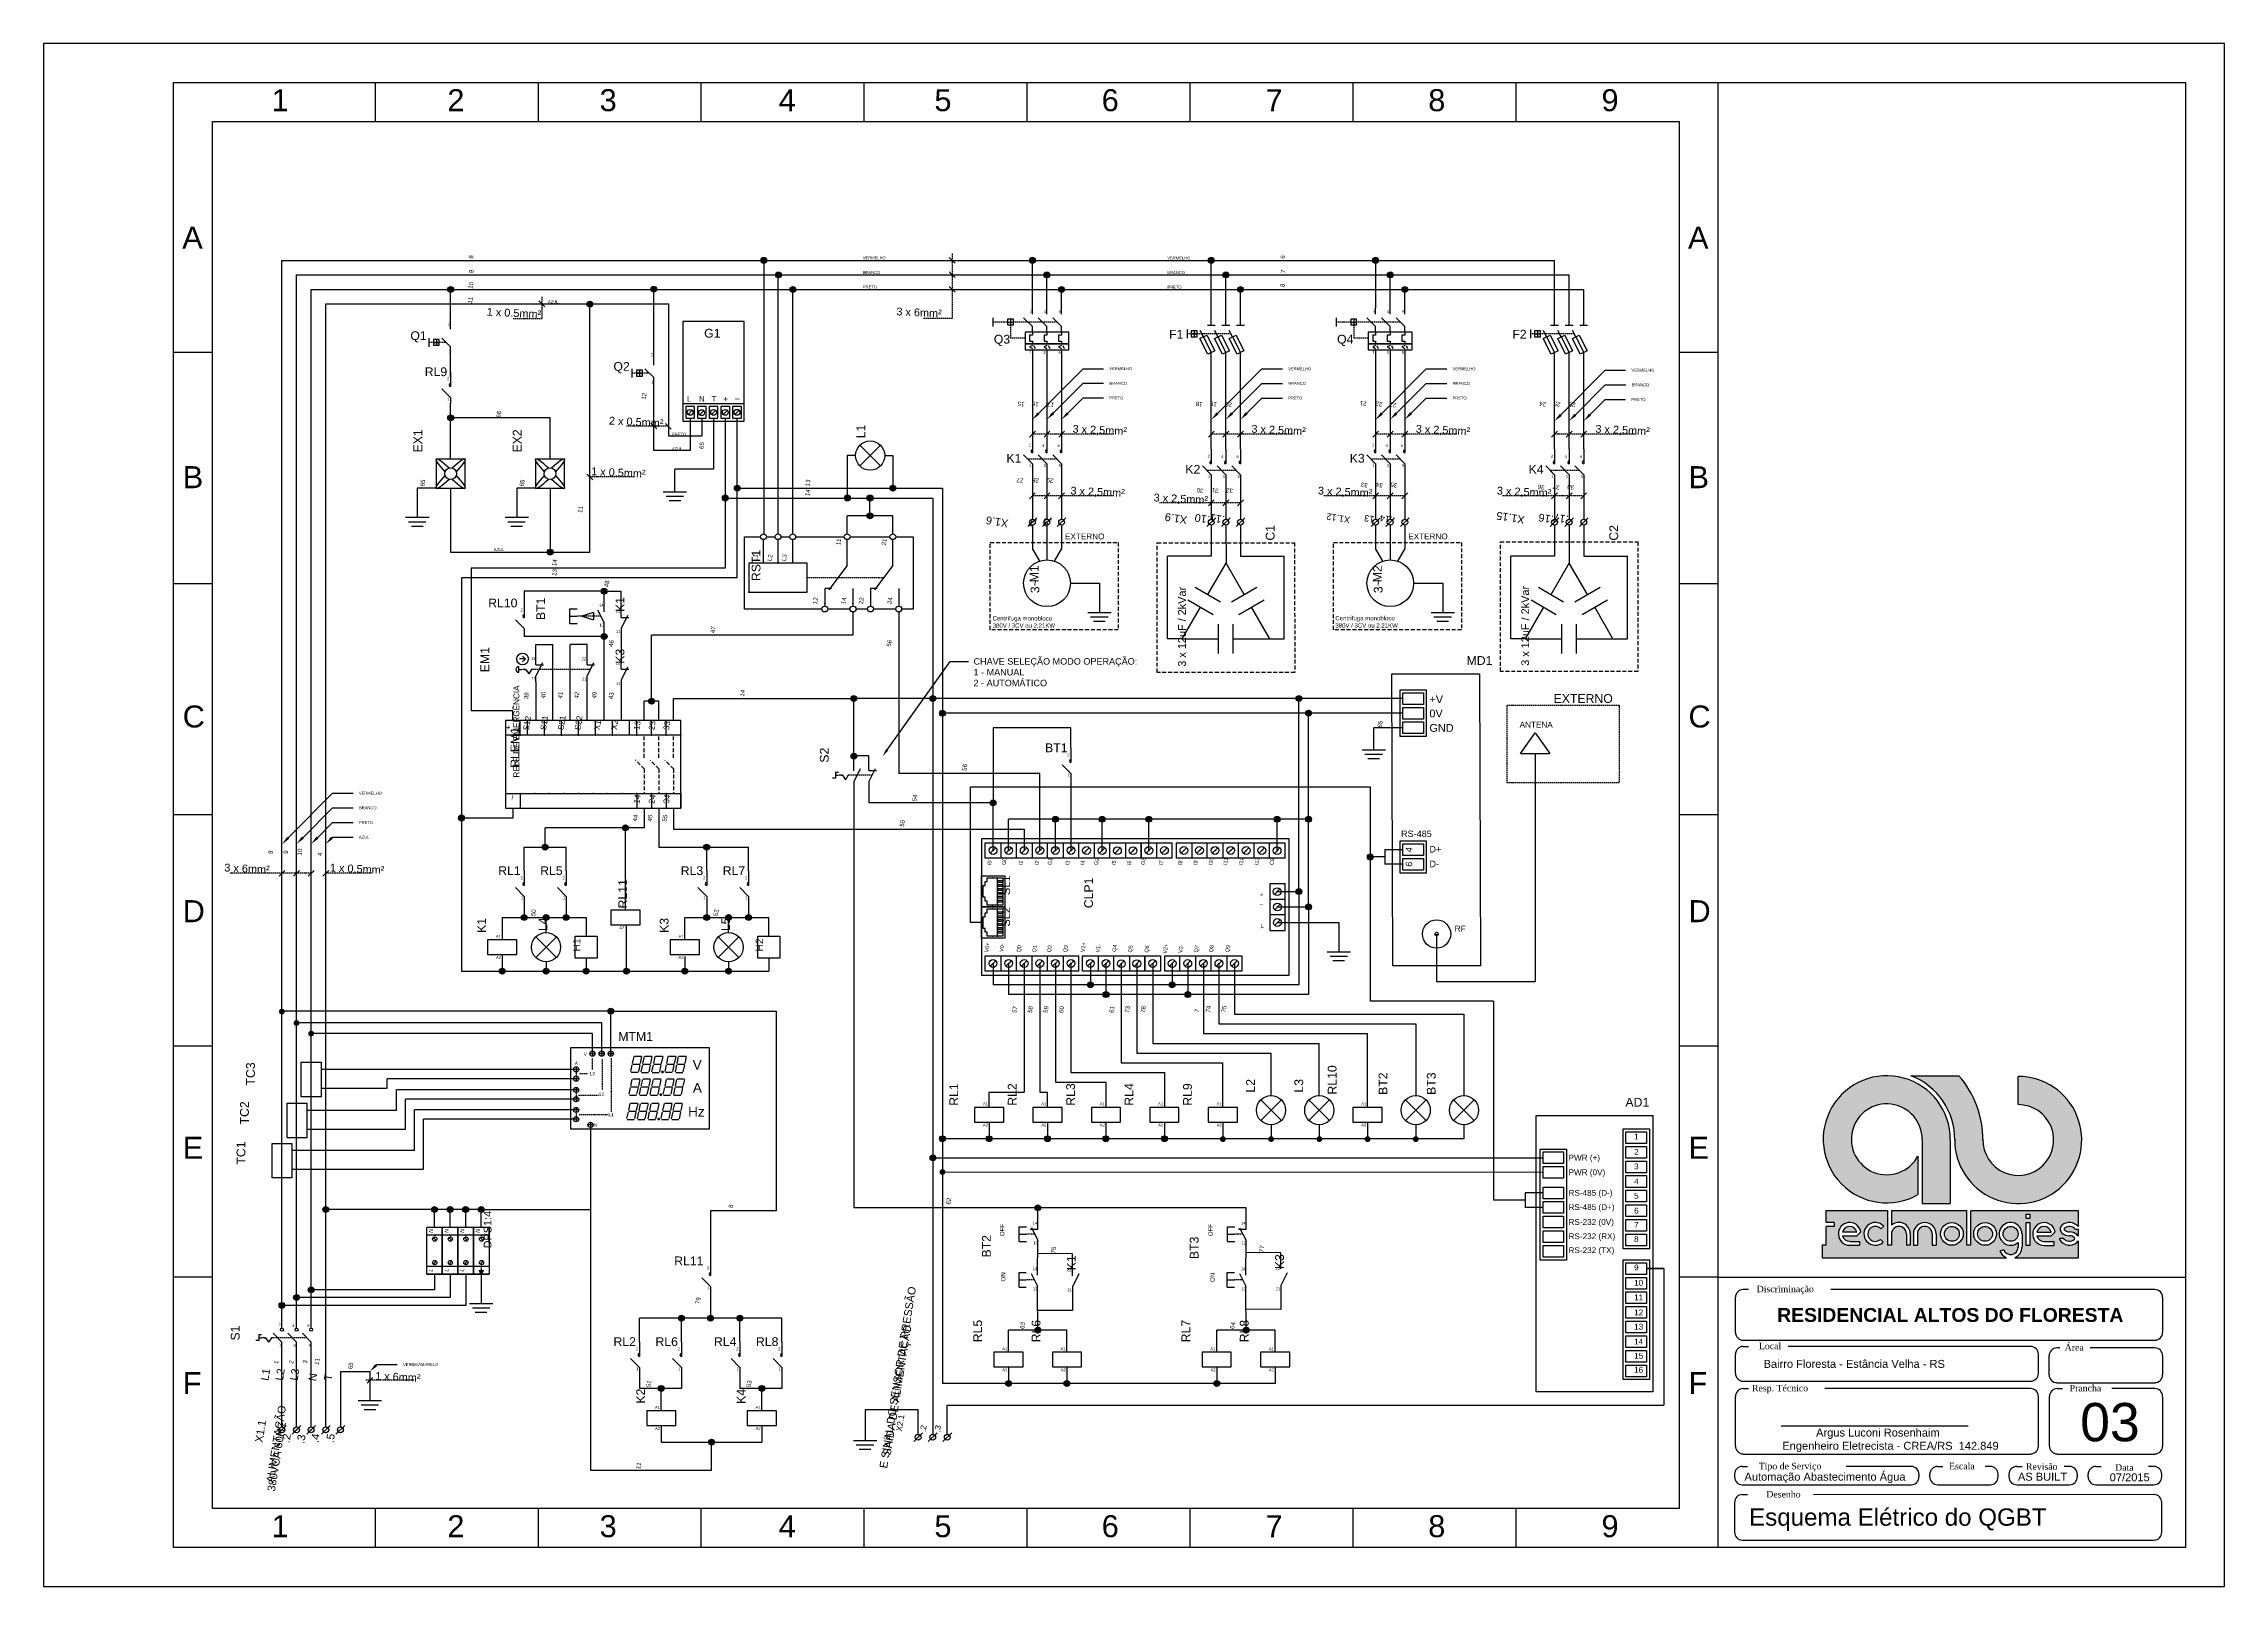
# Model space of a CAD drawing. Header units: millimetres. Extents: x 100 to 940, y 100 to 694.
import ezdxf
from ezdxf import colors
from ezdxf.entities.mleader import LeaderData, LeaderLine
from ezdxf.enums import TextEntityAlignment as Align
from ezdxf.math import Vec2, Vec3

# ---------------------------------------------------------------- set-up
doc = ezdxf.new("R2010")
doc.units = ezdxf.units.MM
doc.linetypes.add('DASHED', pattern=[0.75, 0.5, -0.25])
doc.layers.add('PRANCHA', color=7, linetype='Continuous')
doc.layers.add('selo', color=7, linetype='Continuous')
doc.styles.add('Annotative', font='arial.ttf')
doc.styles.add('Notes', font='arial.ttf', dxfattribs={"height": 3})
doc.styles.get("Standard").update_dxf_attribs({"font": 'arial.ttf'})

msp = doc.modelspace()

# ---------------------------------------------------------------- hatches: boundary and pattern name
for points in [[(378.51, 610.51, 1), (376.26, 610.51, 1)], [(384.14, 604.88, 1), (381.89, 604.88, 1)], [(481.98, 610.51, 1), (479.73, 610.51, 1)], [(487.61, 604.88, 1), (485.36, 604.88, 1)], [(550.9, 610.51, 1), (548.65, 610.51, 1)], [(556.52, 604.88, 1), (554.27, 604.88, 1)], [(614.2, 610.51, 1), (611.95, 610.51, 1)], [(619.82, 604.88, 1), (617.57, 604.88, 1)], [(257.92, 599.26, 1), (255.67, 599.26, 1)], [(336.14, 599.37, 1), (333.89, 599.37, 1)], [(389.76, 599.26, 1), (387.51, 599.26, 1)], [(493.23, 599.26, 1), (490.98, 599.26, 1)], [(562.15, 599.26, 1), (559.9, 599.26, 1)], [(625.45, 599.26, 1), (623.2, 599.26, 1)], [(311.53, 593.63, 1), (309.28, 593.63, 1)], [(257.92, 549.85, 1), (255.67, 549.85, 1)], [(368.31, 522.76, 1), (366.06, 522.76, 1)], [(428.23, 522.76, 1), (425.98, 522.76, 1)], [(363.7, 519.01, 1), (361.45, 519.01, 1)], [(410.74, 519.01, 1), (408.49, 519.01, 1)], [(419.43, 519.01, 1), (417.18, 519.01, 1)], [(419.43, 512.12, 1), (417.18, 512.12, 1)], [(296.2, 498.21, 1), (293.95, 498.21, 1)], [(317.01, 483.1, 1), (314.76, 483.1, 1)], [(317.01, 465.65, 1), (314.76, 465.65, 1)], [(335.29, 440.81, 1), (333.04, 440.81, 1)], [(413.19, 441.79, 1), (410.94, 441.79, 1)], [(443.59, 441.79, 1), (441.34, 441.79, 1)], [(447.34, 436.13, 1), (445.09, 436.13, 1)], [(582.39, 441.79, 1), (584.64, 441.79, 1)], [(586.12, 436.16, 1), (588.37, 436.16, 1)], [(413.27, 419.64, 1), (411.02, 419.64, 1)], [(262.04, 395.81, 1), (259.79, 395.81, 1)], [(464.6, 401.67, 1), (466.85, 401.67, 1)], [(488.6, 395.31, 1), (490.85, 395.31, 1)], [(506.6, 395.31, 1), (508.85, 395.31, 1)], [(524.6, 395.31, 1), (526.85, 395.31, 1)], [(574, 395.31, 1), (576.25, 395.31, 1)], [(586.13, 395.31, 1), (588.38, 395.31, 1)], [(325.23, 392.06, 1), (322.98, 392.06, 1)], [(294.3, 384.56, 1), (292.05, 384.56, 1)], [(356.52, 384.56, 1), (354.27, 384.56, 1)], [(609.89, 380.8, 1), (612.14, 380.8, 1)], [(582.39, 367.46, 1), (584.64, 367.46, 1)], [(586.14, 361.57, 1), (588.39, 361.57, 1)], [(286.21, 357.54, 1), (283.96, 357.54, 1)], [(294.65, 357.54, 1), (292.4, 357.54, 1)], [(302.38, 357.54, 1), (300.13, 357.54, 1)], [(356.52, 357.54, 1), (354.27, 357.54, 1)], [(364.96, 357.54, 1), (362.71, 357.54, 1)], [(372.7, 357.54, 1), (370.45, 357.54, 1)], [(277.77, 336.83, 1), (275.52, 336.83, 1)], [(294.65, 336.83, 1), (292.4, 336.83, 1)], [(310.12, 336.83, 1), (307.87, 336.83, 1)], [(325.59, 336.83, 1), (323.34, 336.83, 1)], [(348.09, 336.83, 1), (345.84, 336.83, 1)], [(364.96, 336.83, 1), (362.71, 336.83, 1)], [(502.09, 331.56, 1), (504.34, 331.56, 1)], [(508.09, 327.81, 1), (510.34, 327.81, 1)], [(533.59, 331.56, 1), (535.84, 331.56, 1)], [(539.59, 327.81, 1), (541.84, 327.81, 1)], [(192.89, 321.28, 1), (190.64, 321.28, 1)], [(319.57, 321.44, 1), (317.32, 321.44, 1)], [(198.53, 316.88, 1), (196.28, 316.88, 1)], [(204.17, 312.83, 1), (201.92, 312.83, 1)], [(338.96, 298.05, 1), (337.84, 298.05, 1)], [(338.28, 289.29, 1), (337.16, 289.29, 1)], [(337.47, 279.93, 1), (336.34, 279.93, 1)], [(447.34, 272.34, 1), (445.09, 272.34, 1)], [(465.33, 272.34, 1), (463.08, 272.34, 1)], [(487.83, 272.34, 1), (485.58, 272.34, 1)], [(510.33, 272.34, 1), (508.08, 272.34, 1)], [(532.83, 272.34, 1), (530.58, 272.34, 1)], [(555.37, 272.18, 1), (553.12, 272.18, 1)], [(573.95, 272.18, 1), (571.7, 272.18, 1)], [(592.53, 272.18, 1), (590.28, 272.18, 1)], [(611.11, 272.18, 1), (608.86, 272.18, 1)], [(629.69, 272.18, 1), (627.44, 272.18, 1)], [(443.73, 265, 1), (441.48, 265, 1)], [(447.34, 259.49, 1), (445.09, 259.49, 1)], [(207.56, 245.11, 1), (209.81, 245.11, 1)], [(249.45, 245.11, 1), (251.7, 245.11, 1)], [(255.45, 245.11, 1), (257.7, 245.11, 1)], [(261.45, 245.11, 1), (263.7, 245.11, 1)], [(267.45, 245.11, 1), (269.7, 245.11, 1)], [(484.08, 245.75, 1), (481.83, 245.75, 1)], [(196.31, 211.18, 1), (198.56, 211.18, 1)], [(201.93, 214.18, 1), (204.18, 214.18, 1)], [(190.68, 208.18, 1), (192.93, 208.18, 1)], [(346.79, 203.25, 1), (344.54, 203.25, 1)], [(358.06, 203.25, 1), (355.81, 203.25, 1)], [(369.33, 203.25, 1), (367.08, 203.25, 1)], [(484.06, 198.66, 1), (481.81, 198.66, 1)], [(564.28, 198.66, 1), (562.03, 198.66, 1)], [(339.05, 176.22, 1), (336.8, 176.22, 1)], [(377.76, 176.22, 1), (375.51, 176.22, 1)], [(472.81, 178.08, 1), (470.56, 178.08, 1)], [(495.31, 178.08, 1), (493.06, 178.08, 1)], [(552.99, 178.08, 1), (550.74, 178.08, 1)], [(358.41, 155.51, 1), (356.16, 155.51, 1)]]:
    msp.add_hatch(color=256).paths.add_polyline_path(points)
at = {"layer": 'selo'}
h = msp.add_hatch(color=256, dxfattribs=at)
h.dxf.hatch_style = 1
h.paths.add_polyline_path([(837.73, 296.59), (819.2, 296.59, -0.314958), (836.12, 271.82, 2.411144), (860.61, 296.32), (860.61, 285.47, -2.45129), (846.98, 272.13, 0.182443)])
h.paths.add_polyline_path([(840.75, 244.65), (811.77, 244.65), (811.77, 239.02, -0.642986), (819.03, 235.71), (819.03, 231.32), (817.52, 231.32), (817.52, 235.71, 1), (811.77, 235.71), (811.77, 231.32), (810.26, 231.32), (810.26, 244.65), (786.64, 244.65), (786.64, 240.09), (789.65, 240.09), (789.65, 238.58), (786.63, 238.58), (786.63, 231.32), (785.09, 231.32), (785.09, 226.53), (856.07, 226.53, -0.214084), (853.55, 229.09), (855, 229.52, 0.821242), (860.53, 230.62), (860.53, 232.4, -4.60202), (862.05, 235.71), (862.05, 230.62, -0.309238), (859.25, 226.53), (883.65, 226.53), (883.65, 233.06, -0.100697), (883.17, 232.44, -0.45988), (876.6, 233.42), (876.6, 233.93), (878.09, 233.93, 0.427074), (882.21, 233.61, 0.410877), (882.21, 234.24, 0.186203), (880.32, 234.98, -0.181325), (877.44, 236.05, -0.458616), (877.44, 239.02, -0.41774), (883.65, 238.54), (883.65, 244.65), (842.29, 244.65), (842.29, 231.32), (840.75, 231.32)])
h.paths.add_polyline_path([(839.41, 235.71, -1), (830.65, 235.71, -1)], flags=16)
h.paths.add_polyline_path([(837.9, 235.71, -1), (832.16, 235.71, -1)], flags=0)
h.paths.add_polyline_path([(852.19, 235.71, -1), (843.42, 235.71, -1)], flags=16)
h.paths.add_polyline_path([(850.68, 235.71, -1), (844.93, 235.71, -1)], flags=0)
h.paths.add_polyline_path([(828.98, 235.71), (828.98, 231.32), (827.47, 231.32), (827.47, 235.71, 1), (821.73, 235.71), (821.73, 231.32), (820.21, 231.32), (820.21, 235.71, -1)], flags=16)
h.paths.add_polyline_path([(863.62, 243.3), (865.16, 243.3), (865.16, 241.78), (863.62, 241.78)], flags=16)
h.paths.add_polyline_path([(863.62, 240.09), (865.16, 240.09), (865.16, 231.28), (863.62, 231.28)], flags=16)
h.paths.add_polyline_path([(874.87, 236.49), (873.34, 234.91), (867.79, 234.91, 0.338023), (870.56, 232.79), (874.31, 232.79), (874.31, 231.28), (870.56, 231.28, -2.123663)], flags=16)
h.paths.add_polyline_path([(867.78, 236.39, -0.767778), (873.34, 236.42)], flags=0)
h.paths.add_polyline_path([(808.78, 238.66), (807.67, 237.63, 2.414214), (807.5, 233.57), (808.52, 232.46, -2.414214)], flags=16)
h.paths.add_polyline_path([(799.99, 236.53), (798.45, 234.95), (792.91, 234.95, 0.338023), (795.68, 232.83), (799.43, 232.83), (799.43, 231.32), (795.68, 231.32, -2.123663)], flags=16)
h.paths.add_polyline_path([(798.45, 236.46), (792.9, 236.43, -0.767778)], flags=0)
h.paths.add_polyline_path([(832.16, 235.71, 1), (837.9, 235.71, 1)], flags=0)
h.paths.add_polyline_path([(850.68, 235.71, 1), (844.93, 235.71, 1)], flags=0)
h.paths.add_polyline_path([(854.79, 235.71, 1), (860.53, 235.71, 1)], flags=17)
h.paths.add_polyline_path([(873.34, 236.42, 0.767778), (867.78, 236.39)], flags=0)
h.paths.add_polyline_path([(880.3, 236.49, -0.181325), (883.17, 235.42, -0.101013), (883.65, 234.8), (883.65, 237.53), (882.53, 237.53, 0.427074), (878.4, 237.85, 0.410877), (878.4, 237.22, 0.186203)], flags=17)
h.paths.add_polyline_path([(798.45, 236.46, 0.767778), (792.9, 236.43)], flags=0)
h = msp.add_hatch(color=256, dxfattribs=at)
h.dxf.hatch_style = 1
h.paths.add_polyline_path([(821.97, 250.82), (821.97, 265.67, -8.182778), (823.59, 272.04), (823.59, 247.38), (834.4, 247.38), (834.4, 271.98, 3.718524)])
h = msp.add_hatch(color=256, dxfattribs=at)
h.dxf.hatch_style = 1
h.paths.add_polyline_path([(792.9, 236.43), (798.45, 236.46, 0.767778)])
h.paths.add_polyline_path([(832.16, 235.71, 1), (837.9, 235.71, 1)])
h.paths.add_polyline_path([(844.93, 235.71, 1), (850.68, 235.71, 1)])
h.paths.add_polyline_path([(867.78, 236.39), (873.34, 236.42, 0.767778)])

# ---------------------------------------------------------------- linework, layer by layer
for p, q in [((227.78, 664), (227.78, 679)), ((290.56, 664), (290.56, 679)), ((353.33, 664), (353.33, 679)), ((416.11, 664), (416.11, 679)), ((478.89, 664), (478.89, 679)), ((541.67, 664), (541.67, 679)), ((604.44, 664), (604.44, 679)), ((667.22, 664), (667.22, 679)), ((745, 115), (745, 679)), ((191.81, 610.51), (681.99, 610.51)), ((191.81, 203.03), (191.81, 610.51)), ((197.43, 604.88), (687.61, 604.88)), ((197.43, 203.31), (197.43, 604.88)), ((377.39, 610.51), (377.39, 505.22)), ((382.9, 505.22), (382.9, 604.88)), ((448.83, 611.63), (451.08, 609.38)), ((448.83, 606.12), (451.08, 603.87)), ((480.86, 592.08), (480.86, 610.51)), ((486.48, 592.08), (486.48, 604.88)), ((549.77, 585.59), (549.77, 610.51)), ((555.39, 585.59), (555.39, 604.88)), ((613.07, 610.51), (613.07, 592.08)), ((618.7, 592.08), (618.7, 604.88)), ((681.99, 585.59), (681.99, 610.51)), ((687.61, 585.59), (687.61, 604.88)), ((203.06, 599.26), (693.24, 599.26)), ((203.06, 203.31), (203.06, 599.26)), ((256.79, 584.03), (256.79, 599.26)), ((335.01, 570.15), (335.01, 599.37)), ((388.53, 505.22), (388.53, 599.26)), ((448.83, 600.5), (451.08, 598.25)), ((492.11, 592.08), (492.11, 599.26)), ((561.02, 585.59), (561.02, 599.26)), ((624.32, 592.08), (624.32, 599.26)), ((693.24, 585.59), (693.24, 599.26)), ((208.68, 161.38), (208.68, 593.75)), ((208.68, 593.75), (340.64, 593.75)), ((290.8, 594.87), (293.05, 592.62)), ((310.41, 498.21), (310.41, 593.63)), ((340.64, 593.75), (340.64, 542.98)), ((546.72, 581.03), (545.47, 583.44)), ((546.72, 581.03), (549.77, 575.01)), ((548.27, 585.59), (551.27, 585.59)), ((552.34, 581.03), (551.09, 583.44)), ((552.34, 581.03), (555.39, 575.01)), ((553.89, 585.59), (556.89, 585.59)), ((557.97, 581.03), (556.72, 583.44)), ((557.97, 581.03), (561.02, 575.01)), ((559.52, 585.59), (562.52, 585.59)), ((678.94, 581.03), (677.68, 583.44)), ((678.94, 581.03), (681.99, 575.01)), ((680.49, 585.59), (683.49, 585.59)), ((684.56, 581.03), (683.3, 583.44)), ((684.56, 581.03), (687.61, 575.01)), ((686.11, 585.59), (689.11, 585.59)), ((690.19, 581.03), (688.93, 583.44)), ((690.19, 581.03), (693.24, 575.01)), ((691.74, 585.59), (694.74, 585.59)), ((165, 575), (150, 575)), ((256.79, 565.69), (256.79, 574.99)), ((480.86, 576.06), (480.86, 573.81)), ((480.86, 573.81), (480.86, 542.06)), ((486.48, 576.06), (486.48, 573.81)), ((486.48, 573.81), (486.48, 542.06)), ((492.11, 576.06), (492.11, 573.81)), ((492.11, 573.81), (492.11, 542.06)), ((549.77, 537.81), (549.77, 575.01)), ((555.39, 537.81), (555.39, 575.01)), ((561.02, 537.81), (561.02, 575.01)), ((613.07, 573.81), (613.07, 542.06)), ((618.7, 573.81), (618.7, 542.06)), ((624.32, 573.81), (624.33, 542.06)), ((681.99, 537.81), (681.99, 575.01)), ((687.61, 537.81), (687.61, 575.01)), ((693.24, 537.81), (693.24, 575.01)), ((745, 575), (730, 575)), ((335.01, 537.36), (335.01, 563.13)), ((256.79, 534.01), (256.79, 555.47)), ((295.07, 549.85), (256.79, 549.85)), ((295.07, 534.01), (295.07, 549.85)), ((333.89, 547.87), (336.14, 545.62)), ((339.51, 547.75), (341.76, 545.5)), ((349.07, 549.73), (349.07, 537.36)), ((353.57, 549.73), (353.57, 542.98)), ((358.07, 549.73), (358.07, 530.06)), ((362.57, 549.73), (362.57, 519.01)), ((367.07, 549.73), (367.07, 522.76)), ((340.64, 542.98), (353.57, 542.98)), ((482, 544.74), (479.75, 542.49)), ((487.63, 544.74), (485.38, 542.49)), ((493.25, 544.74), (491, 542.49)), ((550.9, 544.74), (548.65, 542.49)), ((556.52, 544.74), (554.27, 542.49)), ((562.15, 544.74), (559.9, 542.49)), ((614.2, 544.74), (611.95, 542.49)), ((613.07, 542.06), (613.07, 536.43)), ((619.82, 544.74), (617.57, 542.49)), ((618.7, 542.06), (618.7, 536.43)), ((625.45, 544.74), (623.2, 542.49)), ((624.33, 542.06), (624.32, 536.43)), ((683.11, 544.74), (680.86, 542.49)), ((688.74, 544.74), (686.49, 542.49)), ((694.36, 544.74), (692.11, 542.49)), ((349.07, 537.36), (335.01, 537.36)), ((358.07, 530.06), (343.19, 530.06)), ((343.19, 521.39), (343.19, 530.06)), ((409.51, 535.35), (409.51, 519.01)), ((427.11, 535.35), (427.11, 522.76)), ((480.86, 529.96), (480.86, 510.81)), ((486.48, 529.96), (486.48, 510.81)), ((492.11, 529.96), (492.11, 510.81)), ((613.07, 529.96), (613.07, 510.81)), ((618.7, 529.96), (618.7, 510.81)), ((624.32, 529.96), (624.32, 510.81)), ((251.12, 522.83), (243.95, 522.83)), ((243.95, 522.83), (243.95, 511.58)), ((256.79, 522.76), (256.79, 498.21)), ((289.4, 522.83), (282.23, 522.83)), ((282.23, 522.83), (282.23, 511.58)), ((295.07, 522.76), (295.07, 498.21)), ((309.28, 528.23), (311.53, 525.98)), ((338.69, 521.39), (347.69, 521.39)), ((367.07, 522.76), (446.21, 522.76)), ((367.07, 522.76), (367.07, 488.29)), ((446.21, 522.76), (446.21, 397.92)), ((481.98, 520.94), (479.73, 518.69)), ((487.61, 520.94), (485.36, 518.69)), ((493.23, 520.94), (490.98, 518.69)), ((549.77, 525.71), (549.77, 510.83)), ((555.4, 525.71), (555.42, 510.83)), ((561.02, 525.71), (561.02, 510.83)), ((614.2, 520.94), (611.95, 518.69)), ((619.82, 520.94), (617.57, 518.69)), ((625.45, 520.94), (623.2, 518.69)), ((683.11, 520.94), (680.86, 518.69)), ((681.99, 525.71), (681.99, 510.83)), ((688.74, 520.94), (686.49, 518.69)), ((687.61, 525.71), (687.63, 510.83)), ((694.36, 520.94), (692.11, 518.69)), ((693.24, 525.71), (693.24, 510.83)), ((339.76, 519.71), (346.51, 519.71)), ((340.89, 518.02), (345.39, 518.02)), ((362.57, 519.01), (442.46, 519.01)), ((362.57, 519.01), (362.57, 492.04)), ((418.31, 512.12), (418.31, 519.01)), ((442.46, 519.01), (442.46, 158.54)), ((550.9, 518.28), (548.65, 516.03)), ((556.52, 518.28), (554.27, 516.03)), ((562.15, 518.28), (559.9, 516.03)), ((239.45, 511.58), (248.45, 511.58)), ((240.52, 509.89), (247.27, 509.89)), ((241.66, 508.21), (246.16, 508.21)), ((277.73, 511.58), (286.73, 511.58)), ((278.8, 509.89), (285.55, 509.89)), ((279.94, 508.21), (284.44, 508.21)), ((409.51, 505.22), (409.51, 512.12)), ((427.11, 512.12), (409.51, 512.12)), ((427.11, 505.22), (427.11, 512.12)), ((480.86, 508.56), (480.86, 499.6)), ((486.48, 508.56), (486.48, 495.18)), ((492.11, 508.56), (492.11, 499.6)), ((549.77, 508.58), (549.78, 496.68)), ((555.43, 508.58), (555.46, 493.95)), ((561.02, 508.58), (561.03, 496.68)), ((613.07, 508.56), (613.07, 499.6)), ((618.7, 508.56), (618.7, 495.18)), ((624.32, 508.56), (624.32, 499.6)), ((681.99, 508.58), (681.99, 496.68)), ((687.63, 508.58), (687.67, 493.96)), ((693.24, 508.58), (693.24, 496.68)), ((256.79, 498.21), (266.82, 498.21)), ((266.82, 498.21), (310.41, 498.21)), ((483.67, 494.73), (480.86, 499.6)), ((492.11, 499.6), (489.3, 494.73)), ((615.89, 494.73), (613.07, 499.6)), ((624.32, 499.6), (621.51, 494.73)), ((367.07, 488.29), (260.91, 488.29)), ((260.91, 488.29), (260.91, 395.81)), ((362.57, 492.04), (264.66, 492.04)), ((264.66, 492.04), (264.66, 437.06)), ((165, 486), (150, 486)), ((315.89, 477.48), (315.89, 483.1)), ((315.89, 483.1), (322.45, 483.1)), ((322.45, 475.3), (322.45, 483.1)), ((495.48, 486.18), (506.73, 486.18)), ((506.73, 486.18), (506.73, 474.93)), ((627.7, 486.18), (638.95, 486.18)), ((638.95, 486.18), (638.95, 474.93)), ((745, 486), (730, 486)), ((411.76, 475.14), (411.76, 466.21)), ((429.36, 475.14), (429.36, 412.92)), ((502.23, 474.93), (511.23, 474.93)), ((503.3, 473.24), (510.05, 473.24)), ((504.44, 471.56), (508.94, 471.56)), ((634.45, 474.93), (643.45, 474.93)), ((635.52, 473.24), (642.27, 473.24)), ((636.65, 471.56), (641.15, 471.56)), ((289.64, 457.01), (289.64, 462.63)), ((289.64, 462.63), (296.2, 462.63)), ((296.2, 433.31), (296.2, 462.63)), ((302.76, 433.31), (302.76, 462.63)), ((309.33, 462.63), (302.76, 462.63)), ((309.33, 457.01), (309.33, 462.63)), ((315.89, 433.31), (315.89, 468.76)), ((322.45, 468.83), (322.45, 455.36)), ((411.76, 466.21), (334.17, 466.21)), ((289.64, 448.29), (289.64, 433.31)), ((309.33, 433.31), (309.33, 450.54)), ((322.45, 448.89), (322.45, 433.31)), ((280.73, 437.06), (264.66, 437.06)), ((280.73, 433.31), (280.73, 437.06)), ((336.98, 440.81), (331.36, 440.81)), ((331.36, 433.31), (331.36, 440.81)), ((336.98, 433.31), (336.98, 440.81)), ((342.61, 433.31), (342.61, 441.79)), ((412.07, 420.61), (412.07, 441.79)), ((623.59, 441.79), (412.07, 441.79)), ((583.51, 367.46), (583.51, 441.79)), ((623.59, 436.17), (446.21, 436.13)), ((587.26, 361.57), (587.24, 436.16)), ((612.34, 422.06), (612.34, 430.54)), ((623.59, 430.54), (612.34, 430.54)), ((412.08, 416.24), (412.08, 424.04)), ((607.84, 422.06), (616.84, 422.06)), ((608.91, 420.38), (615.66, 420.38)), ((674.5, 420.67), (674.5, 415.05)), ((406.12, 413.38), (405, 413.38)), ((405, 413.38), (405, 411.13)), ((405, 412.25), (406.12, 412.25)), ((407.13, 412.25), (407.69, 412.25)), ((407.69, 412.25), (408.82, 410.56)), ((409.94, 412.25), (408.82, 410.56)), ((410.51, 412.25), (409.94, 412.25)), ((417.88, 419.7), (412.08, 419.7)), ((483.72, 412.92), (429.36, 412.92)), ((483.72, 383.31), (483.72, 412.92)), ((610.04, 418.69), (614.54, 418.69)), ((405, 411.13), (403.87, 411.13)), ((412.08, 409.77), (412.08, 245.78)), ((417.88, 409.84), (417.88, 401.67)), ((165, 397), (150, 397)), ((280.73, 395.81), (260.91, 395.81)), ((260.91, 395.81), (260.91, 336.83)), ((280.73, 399.56), (280.73, 395.81)), ((331.36, 399.56), (331.36, 392.06)), ((336.98, 399.56), (336.98, 384.56)), ((342.61, 399.56), (342.61, 391.56)), ((465.72, 401.67), (417.88, 401.67)), ((446.21, 397.92), (446.21, 269.84)), ((465.72, 383.31), (465.72, 401.67)), ((587.25, 395.31), (471.72, 395.31)), ((471.72, 383.31), (471.72, 395.31)), ((489.72, 383.31), (489.72, 395.31)), ((507.73, 383.32), (507.73, 395.31)), ((525.72, 383.31), (525.72, 395.31)), ((575.12, 383.21), (575.12, 395.31)), ((745, 397), (730, 397)), ((293.17, 384.56), (293.17, 392.06)), ((331.36, 392.06), (293.17, 392.06)), ((324.11, 360.36), (324.11, 392.06)), ((342.61, 391.56), (477.72, 391.56)), ((477.72, 391.56), (477.72, 383.31)), ((583.51, 387.81), (583.51, 391.56)), ((285.09, 384.56), (301.26, 384.56)), ((285.09, 375.48), (285.09, 384.56)), ((301.26, 375.48), (301.26, 384.56)), ((336.98, 384.56), (371.57, 384.56)), ((355.4, 384.56), (371.57, 384.56)), ((355.4, 375.48), (355.4, 384.56)), ((371.12, 384.56), (371.57, 384.56)), ((371.57, 375.48), (371.57, 384.56)), ((462.72, 386.31), (522.72, 386.31)), ((462.72, 380.31), (462.72, 386.31)), ((522.72, 380.31), (462.72, 380.31)), ((464.66, 382.25), (466.78, 384.37)), ((468.72, 386.31), (468.72, 380.31)), ((470.66, 382.25), (472.78, 384.37)), ((474.72, 380.31), (474.72, 386.31)), ((476.66, 382.25), (478.78, 384.37)), ((480.72, 386.31), (480.72, 380.31)), ((482.66, 382.25), (484.78, 384.37)), ((486.72, 380.31), (486.72, 386.31)), ((488.66, 382.25), (490.78, 384.37)), ((492.72, 386.31), (492.72, 380.31)), ((494.66, 382.25), (496.78, 384.37)), ((498.72, 380.31), (498.72, 386.31)), ((500.66, 382.25), (502.78, 384.37)), ((504.72, 386.31), (504.72, 380.31)), ((506.67, 382.26), (508.79, 384.38)), ((510.72, 380.31), (510.72, 386.31)), ((512.56, 382.15), (514.68, 384.27)), ((516.72, 386.31), (516.72, 380.31)), ((518.56, 382.15), (520.68, 384.27)), ((522.72, 386.31), (522.72, 380.31)), ((522.72, 386.31), (534.72, 386.31)), ((522.72, 380.31), (522.72, 386.31)), ((534.72, 380.31), (522.72, 380.31)), ((524.66, 382.25), (526.78, 384.37)), ((528.72, 386.31), (528.72, 380.31)), ((530.66, 382.25), (532.78, 384.37)), ((534.72, 380.31), (534.72, 386.31)), ((536.22, 386.31), (578.22, 386.31)), ((536.22, 386.31), (536.22, 380.31)), ((578.22, 380.31), (536.22, 380.31)), ((538.16, 382.25), (540.28, 384.37)), ((542.22, 386.31), (542.22, 380.31)), ((544.16, 382.25), (546.28, 384.37)), ((548.22, 380.31), (548.22, 386.31)), ((550.16, 382.25), (552.28, 384.37)), ((554.22, 386.31), (554.22, 380.31)), ((556.16, 382.25), (558.28, 384.37)), ((560.22, 380.31), (560.22, 386.31)), ((562.16, 382.25), (564.28, 384.37)), ((566.22, 386.31), (566.22, 380.31)), ((568.17, 382.26), (570.29, 384.38)), ((572.22, 380.31), (572.22, 386.31)), ((574.06, 382.15), (576.18, 384.27)), ((578.22, 380.31), (578.22, 386.31)), ((623.59, 383.61), (616.65, 383.61)), ((616.65, 383.61), (616.65, 377.99)), ((192.93, 375.66), (190.68, 373.41)), ((198.56, 375.66), (196.31, 373.41)), ((204.18, 375.66), (201.93, 373.41)), ((209.81, 375.66), (207.56, 373.41)), ((461.96, 365.31), (461.96, 369.81)), ((461.96, 369.81), (462.71, 369.81)), ((462.71, 369.81), (462.71, 371.31)), ((462.71, 371.31), (463.46, 371.31)), ((463.46, 371.31), (463.46, 372.81)), ((463.46, 372.81), (469.46, 372.81)), ((467.46, 362.31), (467.46, 372.81)), ((469.46, 372.81), (469.46, 362.31)), ((572.26, 370.56), (572.26, 352.56)), ((572.26, 370.56), (578.26, 370.56)), ((578.26, 352.56), (578.26, 370.56)), ((623.59, 377.99), (616.65, 377.99)), ((285.09, 363.38), (285.09, 357.54)), ((301.26, 363.38), (301.26, 357.54)), ((355.4, 363.38), (355.4, 357.54)), ((371.57, 363.38), (371.57, 357.54)), ((462.71, 365.31), (461.96, 365.31)), ((462.71, 363.81), (462.71, 365.31)), ((463.46, 363.81), (462.71, 363.81)), ((463.46, 362.31), (463.46, 363.81)), ((469.46, 362.31), (463.46, 362.31)), ((572.26, 364.56), (578.26, 364.56)), ((574.1, 366.4), (576.22, 368.52)), ((574.2, 360.51), (576.32, 362.63)), ((575.16, 367.46), (578.91, 367.46)), ((575.26, 361.57), (579.76, 361.57)), ((578.91, 367.46), (579.76, 367.46)), ((579.76, 367.46), (583.51, 367.46)), ((579.76, 361.57), (587.26, 361.57)), ((583.51, 367.46), (583.51, 335.31)), ((587.26, 361.57), (587.26, 327.81)), ((276.65, 357.54), (276.65, 348.89)), ((276.65, 357.54), (308.99, 357.54)), ((293.52, 351.7), (293.52, 357.54)), ((308.99, 357.54), (308.99, 350.3)), ((346.96, 348.89), (346.96, 357.54)), ((346.96, 357.54), (379.3, 357.54)), ((363.84, 351.7), (363.84, 357.54)), ((379.3, 350.3), (379.3, 357.54)), ((461.96, 353.31), (461.96, 357.81)), ((461.96, 357.81), (462.71, 357.81)), ((462.71, 353.31), (461.96, 353.31)), ((462.71, 357.81), (462.71, 359.31)), ((462.71, 359.31), (463.46, 359.31)), ((462.71, 351.81), (462.71, 353.31)), ((463.46, 359.31), (463.46, 360.81)), ((463.46, 360.81), (469.46, 360.81)), ((467.46, 350.31), (467.46, 360.81)), ((469.46, 360.81), (469.46, 350.31)), ((578.26, 358.56), (572.26, 358.56)), ((574.2, 354.5), (576.32, 356.62)), ((598.94, 355.56), (598.94, 344.31)), ((463.46, 351.81), (462.71, 351.81)), ((463.46, 350.31), (463.46, 351.81)), ((469.46, 350.31), (463.46, 350.31)), ((572.26, 352.56), (578.26, 352.56)), ((260.91, 336.83), (379.3, 336.83)), ((276.65, 343.26), (276.65, 336.83)), ((293.52, 340.45), (293.52, 336.83)), ((308.99, 341.86), (308.99, 336.83)), ((346.96, 342.46), (346.96, 336.83)), ((363.84, 340.45), (363.84, 336.83)), ((379.3, 341.86), (379.3, 336.83)), ((462.71, 342.81), (498.71, 342.81)), ((462.71, 336.81), (462.71, 342.81)), ((498.71, 336.81), (462.71, 336.81)), ((464.65, 338.75), (466.77, 340.87)), ((465.71, 339.81), (465.71, 331.56)), ((468.71, 342.81), (468.71, 336.81)), ((470.65, 338.75), (472.77, 340.87)), ((471.71, 339.81), (471.71, 327.81)), ((474.71, 336.81), (474.71, 342.81)), ((476.65, 338.75), (478.77, 340.87)), ((477.71, 339.81), (477.71, 290.31)), ((480.71, 342.81), (480.71, 336.81)), ((482.65, 338.75), (484.77, 340.87)), ((483.71, 339.81), (483.71, 290.31)), ((486.71, 336.81), (486.71, 342.81)), ((488.65, 338.75), (490.77, 340.87)), ((489.71, 339.81), (489.71, 294.06)), ((492.71, 342.81), (492.71, 336.81)), ((494.65, 338.75), (496.77, 340.87)), ((495.71, 339.81), (495.71, 297.81)), ((498.71, 336.81), (498.71, 342.81)), ((500.21, 342.81), (524.21, 342.81)), ((500.21, 336.81), (500.21, 342.81)), ((524.21, 336.81), (500.21, 336.81)), ((502.15, 338.75), (504.27, 340.87)), ((503.21, 339.81), (503.21, 331.56)), ((506.21, 342.81), (506.21, 336.81)), ((508.15, 338.76), (510.27, 340.88)), ((509.21, 339.82), (509.21, 327.81)), ((512.21, 336.81), (512.21, 342.81)), ((514.05, 338.65), (516.17, 340.77)), ((515.11, 339.71), (515.11, 301.56)), ((518.21, 342.81), (518.21, 336.81)), ((520.05, 338.65), (522.17, 340.77)), ((521.11, 339.71), (521.11, 327.81)), ((524.21, 342.81), (524.21, 336.81)), ((524.21, 342.81), (530.21, 342.81)), ((524.21, 336.81), (524.21, 342.81)), ((530.21, 336.81), (524.21, 336.81)), ((526.15, 338.75), (528.27, 340.87)), ((527.21, 339.81), (527.21, 309.06)), ((530.21, 342.81), (530.21, 336.81)), ((531.71, 342.81), (561.71, 342.81)), ((531.71, 342.81), (531.71, 336.81)), ((561.71, 336.81), (531.71, 336.81)), ((533.65, 338.75), (535.77, 340.87)), ((534.71, 339.81), (534.71, 331.56)), ((537.71, 336.81), (537.71, 342.81)), ((539.65, 338.75), (541.77, 340.87)), ((540.71, 339.81), (540.71, 327.81)), ((543.71, 342.81), (543.71, 336.81)), ((545.65, 338.75), (547.77, 340.87)), ((549.71, 336.81), (549.71, 342.81)), ((551.65, 338.75), (553.77, 340.87)), ((555.71, 342.81), (555.71, 336.81)), ((557.65, 338.75), (559.77, 340.87)), ((561.71, 336.81), (561.71, 342.81)), ((594.44, 344.31), (603.44, 344.31)), ((595.51, 342.63), (602.26, 342.63)), ((596.64, 340.94), (601.14, 340.94)), ((583.51, 331.56), (465.71, 331.56)), ((587.26, 327.81), (471.71, 327.81)), ((521.11, 327.81), (521.11, 305.31)), ((583.51, 335.31), (583.51, 331.56)), ((318.45, 321.44), (191.81, 321.44)), ((318.45, 321.44), (191.81, 321.44)), ((318.45, 305.08), (318.45, 321.44)), ((515.11, 324.06), (515.11, 316.56)), ((558.71, 320.31), (647.1, 320.31)), ((314.96, 316.99), (197.43, 316.99)), ((311.39, 312.87), (203.06, 312.87)), ((311.39, 305.08), (311.39, 312.87)), ((314.96, 305.08), (314.96, 316.99)), ((546.71, 312.81), (609.94, 312.81)), ((552.71, 316.56), (628.52, 316.56)), ((609.94, 284.39), (609.94, 312.81)), ((165, 308), (150, 308)), ((312.39, 305.08), (310.39, 305.08)), ((311.39, 306.08), (311.39, 304.08)), ((315.96, 305.08), (313.96, 305.08)), ((314.96, 306.08), (314.96, 304.08)), ((319.45, 305.08), (317.45, 305.08)), ((318.45, 306.08), (318.45, 304.08)), ((521.11, 305.31), (572.78, 305.31)), ((527.21, 309.06), (591.36, 309.06)), ((572.78, 293.95), (572.78, 305.31)), ((591.36, 288.95), (591.36, 309.06)), ((745, 308), (730, 308)), ((305.1, 299.05), (206.86, 299.05)), ((305.1, 295.44), (232.39, 295.44)), ((232.39, 291.83), (232.39, 295.44)), ((306.1, 299.05), (304.1, 299.05)), ((306.1, 295.44), (304.1, 295.44)), ((305.1, 300.05), (305.1, 298.05)), ((305.1, 296.44), (305.1, 294.44)), ((489.71, 294.06), (509.28, 294.06)), ((495.71, 297.81), (531.78, 297.81)), ((509.28, 284.39), (509.28, 294.06)), ((515.11, 301.56), (554.2, 301.56)), ((531.78, 297.81), (531.78, 284.39)), ((554.2, 284.39), (554.2, 301.56)), ((206.86, 291.83), (232.39, 291.83)), ((305.1, 291.15), (235.89, 291.15)), ((235.89, 283.24), (235.89, 291.15)), ((305.1, 287.54), (239.39, 287.54)), ((239.39, 276.02), (239.39, 287.54)), ((306.1, 291.15), (304.1, 291.15)), ((306.1, 287.54), (304.1, 287.54)), ((305.1, 292.15), (305.1, 290.15)), ((305.1, 288.54), (305.1, 286.54)), ((464.2, 284.39), (464.2, 290.31)), ((464.2, 290.31), (477.71, 290.31)), ((483.71, 290.31), (486.69, 290.31)), ((486.69, 284.39), (486.69, 290.31)), ((572.78, 288.95), (572.78, 293.95)), ((235.89, 283.24), (201.4, 283.24)), ((305.1, 283.44), (242.89, 283.44)), ((242.89, 267.82), (242.89, 283.44)), ((305.1, 279.83), (246.39, 279.83)), ((246.39, 260.6), (246.39, 279.83)), ((306.1, 283.44), (304.1, 283.44)), ((306.1, 279.83), (304.1, 279.83)), ((305.1, 284.44), (305.1, 282.44)), ((305.1, 280.83), (305.1, 278.83)), ((311.67, 277.65), (309.67, 277.65)), ((310.67, 278.65), (310.67, 276.65)), ((310.67, 277.65), (310.67, 245.11)), ((464.2, 278.77), (464.2, 272.34)), ((486.7, 278.77), (486.7, 272.34)), ((509.2, 278.77), (509.2, 272.34)), ((531.7, 278.77), (531.7, 272.34)), ((554.2, 278.77), (554.2, 272.34)), ((572.78, 277.7), (572.78, 272.34)), ((591.36, 277.7), (591.36, 272.34)), ((609.94, 278.77), (609.94, 272.34)), ((628.52, 277.7), (628.52, 272.34)), ((647.1, 277.7), (647.1, 272.34)), ((201.4, 276.02), (239.39, 276.02)), ((647.1, 272.34), (446.21, 272.34)), ((446.21, 269.84), (446.21, 178.08)), ((242.89, 267.82), (195.61, 267.82)), ((195.61, 260.6), (246.39, 260.6)), ((442.46, 265), (643.38, 265)), ((643.38, 265), (677.58, 265)), ((677.58, 259.37), (446.21, 259.51)), ((268.57, 245.11), (208.68, 245.11)), ((268.57, 245.11), (310.67, 245.11)), ((268.57, 238.18), (268.57, 245.11)), ((563.16, 245.78), (412.08, 245.78)), ((482.93, 239.62), (482.93, 245.75)), ((563.16, 239.62), (563.16, 245.75)), ((563.16, 239.61), (563.16, 245.74)), ((677.58, 251.5), (670.64, 251.5)), ((670.64, 251.5), (670.64, 245.88)), ((677.58, 245.88), (670.64, 245.88)), ((247.57, 220.18), (247.57, 238.18)), ((253.57, 238.18), (247.57, 238.18)), ((253.57, 238.18), (253.57, 220.18)), ((253.57, 232.18), (253.57, 238.18)), ((253.57, 220.18), (253.57, 238.18)), ((259.57, 238.18), (253.57, 238.18)), ((259.57, 238.18), (259.57, 220.18)), ((259.57, 232.18), (259.57, 238.18)), ((259.57, 220.18), (259.57, 238.18)), ((265.57, 238.18), (259.57, 238.18)), ((265.57, 238.18), (265.57, 220.18)), ((265.57, 232.18), (265.57, 238.18)), ((265.57, 220.18), (265.57, 238.18)), ((271.57, 238.18), (265.57, 238.18)), ((271.57, 238.18), (271.57, 220.18)), ((271.57, 232.18), (271.57, 238.18)), ((475.78, 232.82), (475.78, 238.45)), ((475.78, 238.45), (478.6, 238.45)), ((475.78, 235.63), (478.6, 235.63)), ((482.93, 237.37), (480.03, 237.37)), ((480.03, 237.37), (480.03, 237.37)), ((480.46, 238.11), (482.93, 233.15)), ((482.93, 237.37), (482.93, 239.62)), ((482.93, 237.37), (482.93, 239.62)), ((556.01, 232.8), (556.01, 238.43)), ((556.01, 238.43), (558.83, 238.43)), ((556.01, 235.62), (558.83, 235.62)), ((563.16, 237.36), (560.26, 237.36)), ((560.26, 237.36), (560.26, 237.36)), ((560.69, 238.09), (563.16, 233.13)), ((563.16, 237.36), (563.16, 239.61)), ((563.16, 237.36), (563.16, 239.61)), ((253.57, 235.18), (247.57, 235.18)), ((251.25, 233.1), (250.1, 234.26)), ((259.57, 235.18), (253.57, 235.18)), ((257.25, 233.1), (256.1, 234.26)), ((265.57, 235.18), (259.57, 235.18)), ((263.25, 233.1), (262.1, 234.26)), ((271.57, 235.18), (265.57, 235.18)), ((269.25, 233.1), (268.1, 234.26)), ((475.78, 232.82), (478.6, 232.82)), ((482.86, 222), (482.93, 230.9)), ((496.33, 228), (482.91, 228.12)), ((482.93, 230.9), (482.93, 233.15)), ((496.28, 221.82), (496.33, 228)), ((556.01, 232.8), (558.83, 232.8)), ((563.08, 222), (563.16, 230.9)), ((576.55, 228.44), (563.13, 228.55)), ((563.16, 230.9), (563.16, 233.15)), ((563.16, 230.89), (563.16, 233.14)), ((576.5, 222.25), (576.55, 228.44)), ((165, 219), (150, 219)), ((253.57, 223.18), (247.57, 223.18)), ((247.57, 220.18), (253.57, 220.18)), ((253.57, 220.18), (247.57, 220.18)), ((251.25, 225.26), (250.1, 224.1)), ((250.57, 220.18), (250.57, 214.18)), ((259.57, 223.18), (253.57, 223.18)), ((253.57, 220.18), (259.57, 220.18)), ((259.57, 220.18), (253.57, 220.18)), ((257.25, 225.26), (256.1, 224.1)), ((256.57, 220.18), (256.57, 211.18)), ((265.57, 223.18), (259.57, 223.18)), ((259.57, 220.18), (265.57, 220.18)), ((265.57, 220.18), (259.57, 220.18)), ((263.25, 225.26), (262.1, 224.1)), ((262.57, 220.18), (262.57, 208.18)), ((271.57, 223.18), (265.57, 223.18)), ((265.57, 220.18), (271.57, 220.18)), ((271.57, 220.18), (265.57, 220.18)), ((267.58, 221.56), (269.58, 221.56)), ((267.81, 221.18), (269.31, 221.18)), ((268.07, 220.81), (269.07, 220.81)), ((269.25, 225.26), (268.1, 224.1)), ((268.57, 220.18), (268.57, 208.93)), ((268.58, 222.81), (268.58, 221.56)), ((475.71, 215.2), (475.71, 220.82)), ((475.71, 220.82), (478.52, 220.82)), ((480.38, 220.49), (482.86, 215.53)), ((482.86, 219.75), (482.86, 222)), ((482.86, 219.75), (482.86, 222)), ((555.93, 215.2), (555.93, 220.82)), ((555.93, 220.82), (558.74, 220.82)), ((560.6, 220.49), (563.08, 215.53)), ((563.08, 219.75), (563.08, 222)), ((563.08, 219.75), (563.08, 222)), ((724.02, 222.35), (724.02, 169.77)), ((745, 219), (730, 219)), ((745, 219), (925, 219)), ((256.57, 211.18), (197.43, 211.18)), ((250.57, 214.18), (203.06, 214.18)), ((475.71, 218.01), (478.52, 218.01)), ((475.71, 215.2), (478.52, 215.2)), ((482.86, 213.28), (482.86, 215.53)), ((482.93, 198.66), (482.86, 213.28)), ((496.28, 215.35), (496.33, 206.22)), ((555.93, 218.01), (558.74, 218.01)), ((555.93, 215.2), (558.74, 215.2)), ((563.08, 213.28), (563.08, 215.53)), ((563.16, 198.66), (563.08, 213.28)), ((576.5, 215.79), (576.55, 206.65)), ((262.57, 208.18), (191.81, 208.18)), ((264.07, 208.93), (273.07, 208.93)), ((265.14, 207.25), (271.89, 207.25)), ((266.28, 205.56), (270.78, 205.56)), ((329.49, 194.16), (329.49, 203.25)), ((345.66, 194.16), (345.66, 203.25)), ((368.2, 194.16), (368.2, 203.25)), ((384.37, 194.16), (384.37, 203.25)), ((496.33, 206.22), (482.89, 206.23)), ((576.55, 206.65), (563.11, 206.67)), ((191.81, 161.38), (191.81, 194.04)), ((197.43, 161.38), (197.43, 194.04)), ((203.06, 161.38), (203.06, 194.04)), ((471.68, 190.14), (471.68, 198.66)), ((494.18, 198.66), (471.68, 198.66)), ((494.18, 190.14), (494.18, 198.66)), ((551.94, 190.14), (551.94, 198.66)), ((574.37, 198.66), (551.94, 198.66)), ((574.37, 190.14), (574.37, 198.66)), ((214.46, 161.39), (214.46, 182.76)), ((214.46, 182.76), (225.71, 182.76)), ((226.84, 180.45), (224.59, 178.2)), ((225.71, 182.76), (225.71, 171.51)), ((329.49, 182.07), (329.49, 176.22)), ((345.66, 182.07), (345.66, 176.22)), ((368.2, 182.07), (368.2, 176.22)), ((384.37, 182.07), (384.37, 176.22)), ((574.37, 178.08), (446.21, 178.08)), ((471.68, 184.51), (471.68, 178.08)), ((539.18, 178.08), (471.68, 178.08)), ((494.18, 184.51), (494.18, 178.08)), ((551.87, 184.51), (551.87, 178.08)), ((574.37, 184.51), (574.37, 178.08)), ((221.21, 171.51), (230.21, 171.51)), ((222.28, 169.83), (229.03, 169.83)), ((223.42, 168.14), (227.92, 168.14)), ((345.66, 176.22), (329.49, 176.22)), ((337.93, 167.57), (337.93, 176.22)), ((384.37, 176.22), (368.2, 176.22)), ((376.64, 167.57), (376.64, 176.22)), ((448.03, 158.54), (448.03, 169.77)), ((448.03, 169.77), (724.02, 169.77)), ((337.93, 161.94), (337.93, 155.51)), ((376.64, 161.94), (376.64, 155.51)), ((436.84, 167.96), (416.44, 167.96)), ((416.44, 167.96), (416.44, 167.42)), ((416.44, 167.42), (416.44, 156.17)), ((436.84, 158.54), (436.84, 167.96)), ((411.94, 156.17), (420.94, 156.17)), ((413.02, 154.48), (419.77, 154.48)), ((414.15, 152.8), (418.65, 152.8)), ((227.78, 115), (227.78, 130)), ((290.56, 115), (290.56, 130)), ((353.33, 115), (353.33, 130)), ((416.11, 115), (416.11, 130)), ((478.89, 115), (478.89, 130)), ((541.67, 115), (541.67, 130)), ((604.44, 115), (604.44, 130)), ((667.22, 115), (667.22, 130))]:
    msp.add_line(p, q)
at = {"linetype": 'DASHED'}
for p, q in [((449.95, 613.1), (449.95, 588.12)), ((291.92, 596.41), (291.92, 588.01)), ((291.92, 588.01), (280.67, 588.01)), ((449.95, 588.12), (438.7, 588.12)), ((340.64, 546.63), (324.56, 546.63)), ((512.2, 543.62), (480.88, 543.62)), ((581.1, 543.62), (549.77, 543.62)), ((644.4, 543.62), (613.07, 543.62)), ((713.32, 543.62), (681.99, 543.62)), ((327.54, 527.11), (310.41, 527.11)), ((512.19, 519.82), (480.86, 519.82)), ((561.02, 517.16), (529.69, 517.16)), ((624.32, 519.82), (593, 519.82)), ((693.24, 519.82), (661.91, 519.82)), ((394.15, 488.35), (423.6, 488.35)), ((407.69, 412.25), (406.12, 412.25)), ((419.08, 412.25), (410.51, 412.25)), ((203.06, 374.54), (171.55, 374.54)), ((226.36, 374.54), (208.68, 374.54)), ((311.32, 303.21), (311.32, 298.95)), ((315.13, 303.03), (315.13, 290.98)), ((318.57, 303.21), (318.55, 282.65)), ((305.1, 300.07), (305.1, 295.82)), ((306.43, 297.41), (309.51, 297.41)), ((305.1, 292.16), (305.1, 287.91)), ((306.06, 289.08), (313.7, 289.08)), ((305.1, 284.45), (305.1, 280.2)), ((306.25, 281.65), (317.14, 281.65)), ((481.69, 235.63), (478.6, 235.63)), ((561.93, 235.61), (558.83, 235.61)), ((481.62, 218.01), (478.52, 218.01)), ((561.84, 218.01), (558.74, 218.01)), ((242.59, 179.33), (224.02, 179.33))]:
    msp.add_line(p, q, dxfattribs=at)
at = {"lineweight": 30}
for p, q in [((465.67, 588.43), (465.67, 585.06)), ((480.86, 585.06), (477.48, 588.43)), ((480.86, 589.83), (480.86, 592.08)), ((486.48, 585.06), (483.11, 588.43)), ((486.48, 589.83), (486.48, 592.08)), ((492.11, 585.06), (488.73, 588.43)), ((492.11, 589.83), (492.11, 592.08)), ((597.89, 588.43), (597.89, 585.06)), ((613.07, 585.06), (609.7, 588.43)), ((613.07, 589.83), (613.07, 592.08)), ((618.7, 585.06), (615.32, 588.43)), ((618.7, 589.83), (618.7, 592.08)), ((624.32, 585.06), (620.95, 588.43)), ((624.32, 589.83), (624.32, 592.08)), ((248.35, 580.61), (248.35, 577.24)), ((251.29, 580.05), (251.29, 577.8)), ((256.79, 577.24), (253.42, 580.61)), ((471.3, 586.74), (473.55, 586.74)), ((472.42, 587.87), (472.42, 585.62)), ((480.86, 581.68), (479.73, 581.68)), ((479.73, 581.68), (479.73, 579.43)), ((480.86, 582.81), (480.86, 585.06)), ((480.86, 582.81), (480.86, 581.68)), ((486.48, 581.68), (485.36, 581.68)), ((485.36, 581.68), (485.36, 579.43)), ((486.48, 582.81), (486.48, 585.06)), ((486.48, 582.81), (486.48, 581.68)), ((492.11, 581.68), (490.98, 581.68)), ((490.98, 581.68), (490.98, 579.43)), ((492.11, 582.81), (492.11, 585.06)), ((492.11, 582.81), (492.11, 581.68)), ((540.47, 583.93), (540.47, 580.55)), ((542.08, 582.24), (544.33, 582.24)), ((543.2, 583.36), (543.2, 581.11)), ((603.51, 586.74), (605.76, 586.74)), ((604.64, 587.87), (604.64, 585.62)), ((613.07, 581.68), (611.95, 581.68)), ((611.95, 581.68), (611.95, 579.43)), ((613.07, 582.81), (613.07, 585.06)), ((613.07, 582.81), (613.07, 581.68)), ((618.7, 581.68), (617.57, 581.68)), ((617.57, 581.68), (617.57, 579.43)), ((618.7, 582.81), (618.7, 585.06)), ((618.7, 582.81), (618.7, 581.68)), ((624.32, 581.68), (623.2, 581.68)), ((623.2, 581.68), (623.2, 579.43)), ((624.32, 582.81), (624.32, 585.06)), ((624.32, 582.81), (624.32, 581.68)), ((672.68, 583.93), (672.68, 580.55)), ((674.3, 582.24), (676.55, 582.24)), ((675.42, 583.36), (675.42, 581.11)), ((250.17, 578.92), (252.42, 578.92)), ((256.79, 574.99), (256.79, 577.24)), ((479.73, 579.43), (480.86, 579.43)), ((480.86, 577.74), (479.73, 577.18)), ((479.73, 577.18), (480.86, 576.62)), ((480.86, 579.43), (480.86, 578.31)), ((481.35, 577.74), (481.89, 576.62)), ((485.36, 579.43), (486.48, 579.43)), ((486.48, 577.74), (485.36, 577.18)), ((485.36, 577.18), (486.48, 576.62)), ((486.48, 579.43), (486.48, 578.31)), ((486.98, 577.74), (487.52, 576.62)), ((490.98, 579.43), (492.11, 579.43)), ((492.11, 577.74), (490.98, 577.18)), ((490.98, 577.18), (492.11, 576.62)), ((492.11, 579.43), (492.11, 578.31)), ((492.6, 577.74), (493.14, 576.62)), ((611.95, 579.43), (613.07, 579.43)), ((613.07, 577.74), (611.95, 577.18)), ((611.95, 577.18), (613.07, 576.62)), ((613.07, 579.43), (613.07, 578.31)), ((613.07, 576.06), (613.07, 573.81)), ((613.57, 577.74), (614.11, 576.62)), ((617.57, 579.43), (618.7, 579.43)), ((618.7, 577.74), (617.57, 577.18)), ((617.57, 577.18), (618.7, 576.62)), ((618.7, 579.43), (618.7, 578.31)), ((618.7, 576.06), (618.7, 573.81)), ((619.19, 577.74), (619.74, 576.62)), ((623.2, 579.43), (624.32, 579.43)), ((624.32, 577.74), (623.2, 577.18)), ((623.2, 577.18), (624.32, 576.62)), ((624.32, 579.43), (624.32, 578.31)), ((624.32, 576.06), (624.32, 573.81)), ((624.82, 577.74), (625.36, 576.62)), ((256.79, 567.56), (256.79, 561.94)), ((326.57, 568.76), (326.57, 565.38)), ((328.39, 567.07), (330.64, 567.07)), ((329.51, 568.19), (329.51, 565.94)), ((335.01, 565.38), (331.64, 568.76)), ((335.01, 563.13), (335.01, 565.38)), ((256.79, 557.72), (253.42, 561.09)), ((256.79, 557.72), (256.79, 555.47)), ((346.26, 555.36), (369.89, 555.36)), ((348.28, 551.19), (349.87, 552.78)), ((350.76, 549.73), (350.76, 550.86)), ((352.66, 551.07), (354.25, 552.66)), ((357.28, 551.19), (358.87, 552.78)), ((361.78, 551.19), (363.37, 552.78)), ((366.28, 551.19), (367.87, 552.78)), ((422.34, 539.33), (414.39, 531.38)), ((414.39, 539.33), (422.34, 531.38)), ((480.86, 542.06), (480.86, 536.43)), ((486.48, 542.06), (486.48, 536.43)), ((492.11, 542.06), (492.11, 536.43)), ((549.77, 537.81), (549.77, 532.18)), ((555.39, 537.81), (555.39, 532.18)), ((561.02, 537.81), (561.02, 532.18)), ((681.99, 537.81), (681.99, 532.18)), ((687.61, 537.81), (687.61, 532.18)), ((693.24, 537.81), (693.24, 532.18)), ((412.74, 535.35), (409.51, 535.35)), ((423.99, 535.35), (427.11, 535.35)), ((480.86, 532.21), (477.48, 535.59)), ((480.86, 532.21), (480.86, 529.96)), ((486.48, 532.21), (483.11, 535.59)), ((486.48, 532.21), (486.48, 529.96)), ((492.11, 532.21), (488.73, 535.59)), ((492.11, 532.21), (492.11, 529.96)), ((549.77, 527.96), (546.4, 531.34)), ((555.4, 527.96), (552.02, 531.34)), ((561.02, 527.96), (557.65, 531.34)), ((613.07, 532.21), (609.7, 535.59)), ((613.07, 532.21), (613.07, 529.96)), ((618.7, 532.21), (615.32, 535.59)), ((618.7, 532.21), (618.7, 529.96)), ((624.32, 532.21), (620.95, 535.59)), ((624.32, 532.21), (624.32, 529.96)), ((681.99, 527.96), (678.61, 531.34)), ((687.61, 527.96), (684.24, 531.34)), ((693.24, 527.96), (689.86, 531.34)), ((549.77, 527.96), (549.77, 525.71)), ((555.4, 527.96), (555.4, 525.71)), ((561.02, 527.96), (561.02, 525.71)), ((681.99, 527.96), (681.99, 525.71)), ((687.61, 527.96), (687.61, 525.71)), ((693.24, 527.96), (693.24, 525.71)), ((482.55, 511.37), (479.17, 508)), ((488.17, 511.37), (484.8, 508)), ((493.8, 511.37), (490.42, 508)), ((551.46, 511.39), (548.09, 508.01)), ((557.09, 511.39), (553.71, 508.01)), ((562.71, 511.39), (559.34, 508.01)), ((614.76, 511.37), (611.39, 508)), ((620.39, 511.37), (617.01, 508)), ((626.01, 511.37), (622.64, 508)), ((683.68, 511.39), (680.31, 508.01)), ((689.31, 511.39), (685.93, 508.01)), ((694.93, 511.39), (691.56, 508.01)), ((377.28, 493.97), (377.28, 502.97)), ((382.9, 493.97), (382.9, 502.97)), ((388.53, 493.97), (388.53, 502.97)), ((409.51, 493.08), (409.51, 502.97)), ((427.11, 493.08), (427.11, 502.97)), ((549.78, 496.68), (532.9, 496.68)), ((532.9, 464.82), (532.9, 496.68)), ((561.03, 496.68), (577.9, 496.68)), ((577.9, 464.82), (577.9, 496.68)), ((681.99, 496.68), (665.12, 496.68)), ((665.12, 464.83), (665.12, 496.68)), ((693.24, 496.68), (710.12, 496.68)), ((710.12, 464.83), (710.12, 496.68)), ((409.51, 493.08), (402.49, 483.61)), ((427.11, 493.08), (420.1, 483.61)), ((548.42, 481.84), (555.46, 493.95)), ((562.43, 481.87), (555.46, 493.95)), ((680.63, 481.85), (687.67, 493.96)), ((694.65, 481.88), (687.67, 493.96)), ((285.09, 483.1), (285.09, 472.92)), ((403.42, 484.14), (400.9, 484.14)), ((400.9, 484.14), (400.9, 477.39)), ((411.76, 484.14), (411.76, 477.39)), ((421.02, 484.14), (418.51, 484.14)), ((418.51, 484.14), (418.51, 477.39)), ((429.36, 484.14), (429.36, 477.39)), ((540.73, 479.81), (550.46, 474.15)), ((543.56, 484.67), (553.28, 479.02)), ((557.56, 479.06), (567.3, 484.69)), ((560.37, 474.19), (570.12, 479.81)), ((672.94, 479.82), (682.67, 474.16)), ((675.77, 484.68), (685.5, 479.03)), ((689.78, 479.07), (699.52, 484.69)), ((692.59, 474.2), (702.33, 479.82)), ((285.09, 468.71), (281.71, 472.08)), ((302.71, 470.67), (302.71, 476.3)), ((302.71, 476.3), (305.52, 476.3)), ((302.71, 473.49), (305.52, 473.49)), ((302.71, 470.67), (305.52, 470.67)), ((311.84, 474.89), (307.34, 473.49)), ((307.34, 473.49), (311.84, 472.08)), ((311.84, 474.89), (311.84, 472.08)), ((313.41, 475.97), (315.89, 471.01)), ((315.89, 475.23), (315.89, 477.48)), ((315.89, 475.23), (315.89, 477.48)), ((315.89, 468.76), (315.89, 471.01)), ((322.45, 473.05), (322.45, 475.3)), ((324.93, 473.79), (322.45, 468.83)), ((322.45, 473.05), (325.36, 473.05)), ((538.53, 464.82), (545.59, 476.98)), ((552.59, 459.2), (552.59, 470.45)), ((558.21, 459.2), (558.21, 470.45)), ((572.28, 464.82), (565.25, 477)), ((670.74, 464.83), (677.81, 476.99)), ((684.8, 459.21), (684.8, 470.46)), ((690.43, 459.21), (690.43, 470.46)), ((704.49, 464.83), (697.46, 477.01)), ((538.53, 464.82), (532.9, 464.82)), ((538.53, 464.82), (552.59, 464.82)), ((558.21, 464.82), (572.28, 464.82)), ((572.28, 464.82), (577.9, 464.82)), ((670.74, 464.83), (665.12, 464.83)), ((670.74, 464.83), (684.8, 464.83)), ((690.43, 464.83), (704.49, 464.83)), ((704.49, 464.83), (710.12, 464.83)), ((283.03, 451.89), (283.03, 454.14)), ((285.61, 457.04), (283.36, 457.04)), ((285.61, 457.04), (284.48, 458.17)), ((285.61, 457.04), (284.48, 455.92)), ((289.64, 454.76), (289.64, 457.01)), ((289.64, 454.76), (289.64, 457.01)), ((292.12, 455.5), (289.64, 450.54)), ((289.64, 454.76), (292.54, 454.76)), ((309.33, 454.76), (309.33, 457.01)), ((311.8, 455.5), (309.33, 450.54)), ((309.33, 454.76), (312.23, 454.76)), ((322.45, 453.11), (322.45, 455.36)), ((324.93, 453.85), (322.45, 448.89)), ((283.03, 453.02), (284.16, 453.02)), ((285.16, 453.02), (285.73, 453.02)), ((285.73, 453.02), (286.85, 451.33)), ((287.98, 453.02), (286.85, 451.33)), ((288.54, 453.02), (287.98, 453.02)), ((289.64, 448.29), (289.64, 450.54)), ((309.33, 448.29), (309.33, 450.54)), ((322.45, 453.11), (325.36, 453.11)), ((283.54, 433.31), (277.92, 433.31)), ((283.54, 427.69), (283.54, 433.31)), ((286.36, 427.69), (286.36, 433.31)), ((292.92, 427.69), (292.92, 433.31)), ((299.48, 427.69), (299.48, 433.31)), ((306.04, 427.69), (306.04, 433.31)), ((312.61, 427.69), (312.61, 433.31)), ((319.17, 427.69), (319.17, 433.31)), ((325.73, 427.69), (325.73, 433.31)), ((328.54, 427.69), (328.54, 433.31)), ((334.17, 427.69), (334.17, 433.31)), ((339.79, 427.69), (339.79, 433.31)), ((345.42, 427.69), (345.42, 433.31)), ((668.88, 420.67), (674.5, 428.55)), ((674.5, 428.55), (680.13, 420.67)), ((345.42, 427.69), (277.92, 427.69)), ((286.36, 427.69), (286.36, 427.69)), ((325.73, 427.69), (325.73, 427.69)), ((495.72, 422.79), (495.72, 417.16)), ((668.88, 420.67), (680.13, 420.67)), ((412.08, 413.99), (412.08, 416.24)), ((414.56, 414.73), (412.08, 409.77)), ((417.88, 414.06), (417.88, 419.7)), ((420.36, 414.8), (417.88, 409.84)), ((417.88, 414.06), (420.79, 414.06)), ((495.72, 412.94), (492.35, 416.32)), ((495.72, 412.94), (495.72, 410.69)), ((277.92, 405.19), (345.42, 405.19)), ((283.54, 405.19), (283.54, 399.56)), ((328.54, 405.19), (328.54, 399.56)), ((334.17, 405.19), (334.17, 399.56)), ((339.79, 405.19), (339.79, 399.56)), ((345.42, 405.19), (345.42, 399.56)), ((277.92, 399.56), (283.54, 399.56)), ((285.09, 375.48), (285.09, 369.85)), ((301.26, 375.48), (301.26, 369.85)), ((355.4, 375.48), (355.4, 369.85)), ((371.57, 375.48), (371.57, 369.85)), ((285.09, 365.63), (281.71, 369.01)), ((285.09, 365.63), (285.09, 363.38)), ((301.26, 365.63), (297.88, 369.01)), ((301.26, 365.63), (301.26, 363.38)), ((355.4, 365.63), (352.02, 369.01)), ((355.4, 365.63), (355.4, 363.38)), ((371.57, 365.63), (368.2, 369.01)), ((371.57, 365.63), (371.57, 363.38)), ((297.5, 350.05), (289.55, 342.1)), ((289.55, 350.05), (297.5, 342.1)), ((367.81, 350.05), (359.86, 342.1)), ((359.86, 350.05), (367.81, 342.1)), ((326.86, 301.32), (327.42, 303.96)), ((327.59, 304.16), (330.28, 304.16)), ((329.89, 301.32), (330.45, 303.96)), ((330.87, 301.3), (331.43, 303.93)), ((331.6, 304.13), (334.29, 304.13)), ((333.9, 301.3), (334.46, 303.93)), ((335.01, 301.3), (335.57, 303.93)), ((335.74, 304.13), (338.43, 304.13)), ((338.04, 301.3), (338.6, 303.93)), ((340.03, 301.32), (340.59, 303.96)), ((340.76, 304.16), (343.45, 304.16)), ((343.06, 301.32), (343.62, 303.96)), ((344.04, 301.3), (344.6, 303.93)), ((344.77, 304.13), (347.46, 304.13)), ((347.07, 301.3), (347.63, 303.93)), ((326.18, 298.18), (326.74, 300.81)), ((326.18, 292.57), (326.74, 295.2)), ((326.31, 297.92), (329, 297.92)), ((326.91, 295.4), (329.6, 295.4)), ((326.99, 301.06), (329.68, 301.06)), ((329.21, 298.18), (329.77, 300.81)), ((329.21, 292.57), (329.77, 295.2)), ((330.19, 298.15), (330.75, 300.79)), ((330.19, 292.55), (330.75, 295.18)), ((330.32, 297.89), (333.01, 297.89)), ((330.92, 295.38), (333.61, 295.38)), ((331, 301.03), (333.69, 301.03)), ((333.22, 298.15), (333.78, 300.79)), ((333.22, 292.55), (333.78, 295.18)), ((334.33, 298.15), (334.89, 300.79)), ((334.33, 292.55), (334.89, 295.18)), ((334.46, 297.89), (337.15, 297.89)), ((335.06, 295.38), (337.75, 295.38)), ((335.14, 301.03), (337.83, 301.03)), ((337.36, 298.15), (337.92, 300.79)), ((337.36, 292.55), (337.92, 295.18)), ((339.35, 298.18), (339.91, 300.81)), ((339.35, 292.57), (339.91, 295.2)), ((339.48, 297.92), (342.17, 297.92)), ((340.08, 295.4), (342.77, 295.4)), ((340.16, 301.06), (342.85, 301.06)), ((342.38, 298.18), (342.94, 300.81)), ((342.38, 292.57), (342.94, 295.2)), ((343.36, 292.55), (343.92, 295.18)), ((343.37, 298.15), (343.92, 300.79)), ((343.49, 297.89), (346.18, 297.89)), ((344.09, 295.38), (346.78, 295.38)), ((344.17, 301.03), (346.86, 301.03)), ((346.39, 298.15), (346.95, 300.79)), ((346.39, 292.55), (346.95, 295.18)), ((325.37, 283.21), (325.92, 285.84)), ((325.5, 289.43), (326.06, 292.06)), ((325.63, 289.16), (328.32, 289.16)), ((326.09, 286.04), (328.79, 286.04)), ((326.31, 292.31), (329, 292.31)), ((328.39, 283.21), (328.95, 285.84)), ((328.53, 289.43), (329.09, 292.06)), ((329.38, 283.19), (329.94, 285.82)), ((329.51, 289.4), (330.07, 292.03)), ((329.64, 289.14), (332.33, 289.14)), ((330.11, 286.02), (332.8, 286.02)), ((330.32, 292.28), (333.01, 292.28)), ((332.41, 283.19), (332.97, 285.82)), ((332.54, 289.4), (333.1, 292.03)), ((333.52, 283.19), (334.08, 285.82)), ((333.65, 289.4), (334.21, 292.03)), ((333.78, 289.14), (336.47, 289.14)), ((334.25, 286.02), (336.94, 286.02)), ((334.46, 292.28), (337.15, 292.28)), ((336.54, 283.19), (337.1, 285.82)), ((336.68, 289.4), (337.24, 292.03)), ((338.54, 283.21), (339.1, 285.84)), ((338.67, 289.43), (339.23, 292.06)), ((338.8, 289.16), (341.49, 289.16)), ((339.27, 286.04), (341.96, 286.04)), ((339.48, 292.31), (342.17, 292.31)), ((341.57, 283.21), (342.13, 285.84)), ((341.7, 289.43), (342.26, 292.06)), ((342.55, 283.19), (343.11, 285.82)), ((342.69, 289.4), (343.24, 292.03)), ((342.81, 289.14), (345.5, 289.14)), ((343.28, 286.02), (345.97, 286.02)), ((343.49, 292.28), (346.18, 292.28)), ((345.58, 283.19), (346.14, 285.82)), ((345.71, 289.4), (346.27, 292.03)), ((576.76, 287.3), (568.8, 279.35)), ((568.8, 287.3), (576.76, 279.35)), ((595.34, 287.3), (587.38, 279.35)), ((587.38, 287.3), (595.34, 279.35)), ((632.5, 287.3), (624.54, 279.35)), ((624.54, 287.3), (632.5, 279.35)), ((651.08, 287.3), (643.12, 279.35)), ((643.12, 287.3), (651.08, 279.35)), ((324.69, 280.07), (325.25, 282.7)), ((324.82, 279.8), (327.51, 279.8)), ((325.49, 282.95), (328.18, 282.95)), ((327.72, 280.07), (328.27, 282.7)), ((328.7, 280.04), (329.26, 282.67)), ((328.83, 279.78), (331.52, 279.78)), ((329.51, 282.92), (332.2, 282.92)), ((331.73, 280.04), (332.29, 282.67)), ((332.84, 280.04), (333.4, 282.67)), ((332.97, 279.78), (335.66, 279.78)), ((333.64, 282.92), (336.34, 282.92)), ((335.87, 280.04), (336.43, 282.67)), ((337.86, 280.07), (338.42, 282.7)), ((337.99, 279.8), (340.68, 279.8)), ((338.67, 282.95), (341.36, 282.95)), ((340.89, 280.07), (341.45, 282.7)), ((341.87, 280.04), (342.43, 282.67)), ((342, 279.78), (344.69, 279.78)), ((342.68, 282.92), (345.37, 282.92)), ((344.9, 280.04), (345.46, 282.67)), ((356.93, 215.42), (353.56, 218.79)), ((356.93, 225.26), (356.93, 219.64)), ((496.28, 219.58), (496.28, 221.83)), ((496.28, 219.57), (496.28, 221.82)), ((498.76, 220.31), (496.28, 215.35)), ((578.98, 220.74), (576.5, 215.79)), ((356.93, 215.42), (356.93, 213.17)), ((191.81, 199.38), (191.81, 203.03)), ((197.43, 199.38), (197.43, 203.31)), ((203.06, 199.38), (203.06, 203.31)), ((182.84, 194.6), (181.71, 194.6)), ((183.96, 196.85), (182.84, 196.85)), ((182.84, 196.85), (182.84, 194.6)), ((182.84, 195.73), (183.96, 195.73)), ((184.97, 195.73), (185.53, 195.73)), ((185.53, 195.73), (186.65, 194.04)), ((187.78, 195.73), (186.65, 194.04)), ((188.34, 195.73), (187.78, 195.73)), ((191.81, 194.04), (188.43, 197.42)), ((191.81, 191.79), (191.81, 194.04)), ((197.43, 194.04), (194.06, 197.42)), ((197.43, 191.79), (197.43, 194.04)), ((203.06, 194.04), (199.68, 197.42)), ((203.06, 191.79), (203.06, 194.04)), ((329.49, 194.16), (329.49, 188.53)), ((345.66, 194.16), (345.66, 188.53)), ((368.2, 194.16), (368.2, 188.53)), ((384.37, 194.16), (384.37, 188.53)), ((329.49, 184.32), (326.11, 187.69)), ((345.66, 184.32), (342.29, 187.69)), ((368.2, 184.32), (364.83, 187.69)), ((384.37, 184.32), (381, 187.69)), ((329.49, 184.32), (329.49, 182.07)), ((345.66, 184.32), (345.66, 182.07)), ((368.2, 184.32), (368.2, 182.07)), ((384.37, 184.32), (384.37, 182.07)), ((190.12, 158.56), (193.49, 161.94)), ((195.74, 158.56), (199.12, 161.94)), ((201.37, 158.56), (204.74, 161.94)), ((206.99, 158.56), (210.37, 161.94)), ((212.62, 158.56), (215.99, 161.94)), ((435.15, 155.73), (438.52, 159.1)), ((440.77, 155.73), (444.15, 159.1)), ((446.4, 155.73), (449.77, 159.1))]:
    msp.add_line(p, q, dxfattribs=at)
at = {"linetype": 'DASHED', "lineweight": 30}
for p, q in [((471.3, 586.74), (465.67, 586.74)), ((472.42, 585.62), (472.42, 580.56)), ((478.05, 580.56), (472.42, 580.56)), ((490.42, 586.74), (473.55, 586.74)), ((557.34, 582.24), (540.47, 582.24)), ((603.51, 586.74), (597.89, 586.74)), ((604.64, 585.62), (604.64, 580.56)), ((610.26, 580.56), (604.64, 580.56)), ((622.64, 586.74), (605.76, 586.74)), ((689.56, 582.24), (672.68, 582.24)), ((254.82, 578.92), (248.35, 578.92)), ((333.04, 567.07), (326.57, 567.07)), ((490.42, 533.9), (479.17, 533.9)), ((559.33, 529.65), (548.08, 529.65)), ((622.64, 533.9), (611.39, 533.9)), ((691.55, 529.65), (680.3, 529.65)), ((314.65, 473.49), (305.52, 473.49)), ((285.73, 453.02), (284.16, 453.02)), ((310.57, 453.02), (288.54, 453.02)), ((185.53, 195.73), (183.96, 195.73)), ((201.37, 195.73), (187.78, 195.73))]:
    msp.add_line(p, q, dxfattribs=at)
at = {"lineweight": 25}
for p, q in [((315.89, 483.1), (285.09, 483.1)), ((285.09, 468.71), (285.09, 465.65)), ((315.89, 465.65), (285.09, 465.65)), ((334.17, 440.81), (334.17, 466.21)), ((342.61, 441.79), (412.07, 441.79)), ((495.72, 430.49), (465.72, 430.49)), ((465.72, 430.49), (465.72, 401.67)), ((495.72, 422.79), (495.72, 430.49)), ((674.5, 415.05), (674.5, 332.84)), ((456.96, 355.56), (456.96, 407.79)), ((456.96, 407.79), (611.01, 407.79)), ((495.72, 410.69), (495.72, 383.31)), ((611.01, 407.79), (611.01, 325.31)), ((616.65, 380.8), (611.01, 380.8)), ((324.46, 336.83), (324.46, 354.73)), ((461.96, 355.56), (456.96, 355.56)), ((575.26, 355.56), (598.94, 355.56)), ((636.55, 351.15), (636.55, 332.84)), ((546.71, 339.81), (546.71, 312.81)), ((552.71, 339.81), (552.71, 316.56)), ((558.71, 339.81), (558.71, 320.31)), ((636.55, 332.84), (674.5, 332.84)), ((318.45, 321.44), (318.45, 321.44)), ((318.45, 321.44), (382.16, 321.44)), ((382.16, 321.44), (382.16, 244.55)), ((658.5, 325.31), (611.01, 325.31)), ((647.1, 320.31), (647.1, 288.95)), ((658.5, 325.31), (658.5, 248.69)), ((628.52, 316.56), (628.52, 288.95)), ((250.57, 238.18), (250.57, 245.11)), ((256.57, 238.18), (256.57, 245.11)), ((262.57, 238.18), (262.57, 245.11)), ((310.67, 245.11), (310.67, 144.69)), ((382.16, 244.55), (356.93, 244.55)), ((356.93, 244.55), (356.93, 225.26)), ((670.64, 248.69), (658.5, 248.69)), ((356.93, 213.17), (356.93, 203.25)), ((384.37, 203.25), (329.49, 203.25)), ((337.93, 155.51), (376.64, 155.51)), ((357.28, 144.69), (357.28, 155.51)), ((310.67, 144.69), (357.28, 144.69))]:
    msp.add_line(p, q, dxfattribs=at)
at = {"linetype": 'DASHED', "lineweight": 30, "ltscale": 3}
for p, q in [((331.36, 418.97), (331.36, 427.69)), ((336.98, 418.97), (336.98, 427.69)), ((342.61, 418.97), (342.61, 427.69)), ((331.36, 414.75), (327.98, 418.13)), ((331.36, 414.75), (331.36, 405.19)), ((336.98, 414.75), (333.61, 418.13)), ((336.98, 414.75), (336.98, 405.19)), ((342.61, 414.75), (339.23, 418.13)), ((342.61, 414.75), (342.61, 405.19))]:
    msp.add_line(p, q, dxfattribs=at)
at = {"lineweight": 50}
msp.add_line((717.39, 222.35), (724.02, 222.35), dxfattribs=at)
for points in [[(100, 100), (940, 100), (940, 693.94), (100, 693.94)], [(150, 679), (925, 679), (925, 115), (150, 115)], [(165, 664), (730, 664), (730, 130), (165, 130)], [(545.38, 580.36), (548.06, 581.71), (551.11, 575.69), (548.43, 574.34)], [(551, 580.36), (553.68, 581.71), (556.73, 575.69), (554.06, 574.34)], [(556.63, 580.36), (559.31, 581.71), (562.36, 575.69), (559.68, 574.34)], [(677.6, 580.36), (680.27, 581.71), (683.33, 575.69), (680.65, 574.34)], [(683.22, 580.36), (685.9, 581.71), (688.95, 575.69), (686.27, 574.34)], [(688.85, 580.36), (691.52, 581.71), (694.58, 575.69), (691.9, 574.34)], [(461.21, 335.31), (579.76, 335.31), (579.76, 387.81), (461.21, 387.81)], [(461.21, 361.56), (461.21, 373.56), (470.21, 373.56), (470.21, 361.56)], [(467.74, 370.94), (467.74, 371.69), (469.24, 371.69), (469.24, 370.94)], [(467.74, 369.44), (467.74, 370.19), (469.24, 370.19), (469.24, 369.44)], [(467.74, 369.44), (467.74, 370.19), (469.24, 370.19), (469.24, 369.44)], [(461.21, 349.56), (461.21, 361.56), (470.21, 361.56), (470.21, 349.56)], [(467.74, 367.94), (467.74, 368.69), (469.24, 368.69), (469.24, 367.94)], [(467.74, 367.94), (467.74, 368.69), (469.24, 368.69), (469.24, 367.94)], [(467.74, 367.94), (467.74, 368.69), (469.24, 368.69), (469.24, 367.94)], [(467.74, 366.44), (467.74, 367.19), (469.24, 367.19), (469.24, 366.44)], [(467.74, 366.44), (467.74, 367.19), (469.24, 367.19), (469.24, 366.44)], [(467.74, 366.44), (467.74, 367.19), (469.24, 367.19), (469.24, 366.44)], [(467.74, 366.44), (467.74, 367.19), (469.24, 367.19), (469.24, 366.44)], [(467.74, 364.94), (467.74, 365.69), (469.24, 365.69), (469.24, 364.94)], [(467.74, 364.94), (467.74, 365.69), (469.24, 365.69), (469.24, 364.94)], [(467.74, 364.94), (467.74, 365.69), (469.24, 365.69), (469.24, 364.94)], [(467.74, 363.44), (467.74, 364.19), (469.24, 364.19), (469.24, 363.44)], [(467.74, 363.44), (467.74, 364.19), (469.24, 364.19), (469.24, 363.44)], [(467.74, 358.94), (467.74, 359.69), (469.24, 359.69), (469.24, 358.94)], [(467.74, 357.44), (467.74, 358.19), (469.24, 358.19), (469.24, 357.44)], [(467.74, 357.44), (467.74, 358.19), (469.24, 358.19), (469.24, 357.44)], [(467.74, 355.94), (467.74, 356.69), (469.24, 356.69), (469.24, 355.94)], [(467.74, 355.94), (467.74, 356.69), (469.24, 356.69), (469.24, 355.94)], [(467.74, 355.94), (467.74, 356.69), (469.24, 356.69), (469.24, 355.94)], [(467.74, 354.44), (467.74, 355.19), (469.24, 355.19), (469.24, 354.44)], [(467.74, 354.44), (467.74, 355.19), (469.24, 355.19), (469.24, 354.44)], [(467.74, 354.44), (467.74, 355.19), (469.24, 355.19), (469.24, 354.44)], [(467.74, 354.44), (467.74, 355.19), (469.24, 355.19), (469.24, 354.44)], [(467.74, 352.94), (467.74, 353.69), (469.24, 353.69), (469.24, 352.94)], [(467.74, 352.94), (467.74, 353.69), (469.24, 353.69), (469.24, 352.94)], [(467.74, 352.94), (467.74, 353.69), (469.24, 353.69), (469.24, 352.94)], [(467.74, 351.44), (467.74, 352.19), (469.24, 352.19), (469.24, 351.44)], [(467.74, 351.44), (467.74, 352.19), (469.24, 352.19), (469.24, 351.44)], [(356.37, 307.4), (356.37, 276.08), (303.02, 276.08), (303.02, 307.4)], [(199.25, 301.78), (206.86, 301.78), (206.86, 288.51), (199.25, 288.51)], [(193.78, 285.97), (201.4, 285.97), (201.4, 272.7), (193.78, 272.7)], [(674.9, 281.3), (719.9, 281.3), (719.9, 174.9), (674.9, 174.9)], [(188, 270.55), (195.61, 270.55), (195.61, 257.28), (188, 257.28)], [(708.39, 229.99), (708.39, 276.12), (718.51, 276.12), (718.51, 229.99)], [(709.51, 270.49), (709.51, 274.99), (717.39, 274.99), (717.39, 270.49)], [(709.51, 264.87), (709.51, 269.37), (717.39, 269.37), (717.39, 264.87)], [(676.46, 225.63), (676.46, 268.38), (686.58, 268.38), (686.58, 225.63)], [(677.58, 262.75), (677.58, 267.25), (685.46, 267.25), (685.46, 262.75)], [(677.58, 257.13), (677.58, 261.63), (685.46, 261.63), (685.46, 257.13)], [(709.51, 259.24), (709.51, 263.74), (717.39, 263.74), (717.39, 259.24)], [(677.58, 249.25), (677.58, 253.75), (685.46, 253.75), (685.46, 249.25)], [(709.51, 253.62), (709.51, 258.12), (717.39, 258.12), (717.39, 253.62)], [(709.51, 247.99), (709.51, 252.49), (717.39, 252.49), (717.39, 247.99)], [(677.58, 243.63), (677.58, 248.13), (685.46, 248.13), (685.46, 243.63)], [(709.51, 242.37), (709.51, 246.87), (717.39, 246.87), (717.39, 242.37)], [(677.58, 238), (677.58, 242.5), (685.46, 242.5), (685.46, 238)], [(677.58, 232.38), (677.58, 236.88), (685.46, 236.88), (685.46, 232.38)], [(709.51, 236.74), (709.51, 241.24), (717.39, 241.24), (717.39, 236.74)], [(709.51, 231.12), (709.51, 235.62), (717.39, 235.62), (717.39, 231.12)], [(677.58, 226.75), (677.58, 231.25), (685.46, 231.25), (685.46, 226.75)], [(708.39, 179.6), (708.39, 225.72), (718.51, 225.72), (718.51, 179.6)], [(709.51, 220.1), (709.51, 224.6), (717.39, 224.6), (717.39, 220.1)], [(709.51, 214.47), (709.51, 218.97), (717.39, 218.97), (717.39, 214.47)], [(745, 115), (745, 219), (925, 219), (925, 115)], [(709.51, 208.85), (709.51, 213.35), (717.39, 213.35), (717.39, 208.85)], [(709.51, 203.22), (709.51, 207.72), (717.39, 207.72), (717.39, 203.22)], [(709.51, 197.6), (709.51, 202.1), (717.39, 202.1), (717.39, 197.6)], [(709.51, 191.97), (709.51, 196.47), (717.39, 196.47), (717.39, 191.97)], [(709.51, 186.35), (709.51, 190.85), (717.39, 190.85), (717.39, 186.35)], [(709.51, 180.72), (709.51, 185.22), (717.39, 185.22), (717.39, 180.72)]]:
    msp.add_lwpolyline(points, close=True)
at = {"lineweight": 30}
for points in [[(250.17, 577.8), (252.42, 577.8), (252.42, 580.05), (250.17, 580.05)], [(346.26, 548.61), (369.89, 548.61), (369.89, 586.97), (346.26, 586.97)], [(471.3, 585.62), (473.55, 585.62), (473.55, 587.87), (471.3, 587.87)], [(478.05, 578.31), (494.92, 578.31), (494.92, 582.81), (478.05, 582.81)], [(542.08, 581.11), (544.33, 581.11), (544.33, 583.36), (542.08, 583.36)], [(603.51, 585.62), (605.76, 585.62), (605.76, 587.87), (603.51, 587.87)], [(610.26, 578.31), (627.14, 578.31), (627.14, 582.81), (610.26, 582.81)], [(674.3, 581.11), (676.55, 581.11), (676.55, 583.36), (674.3, 583.36)], [(478.05, 576.06), (494.92, 576.06), (494.92, 578.31), (478.05, 578.31)], [(610.26, 576.06), (627.14, 576.06), (627.14, 578.31), (610.26, 578.31)], [(328.39, 565.94), (330.64, 565.94), (330.64, 568.19), (328.39, 568.19)], [(347.39, 549.73), (350.76, 549.73), (350.76, 554.23), (347.39, 554.23)], [(351.89, 549.73), (355.26, 549.73), (355.26, 554.23), (351.89, 554.23)], [(356.39, 549.73), (359.76, 549.73), (359.76, 554.23), (356.39, 554.23)], [(360.89, 549.73), (364.26, 549.73), (364.26, 554.23), (360.89, 554.23)], [(365.39, 549.73), (368.76, 549.73), (368.76, 554.23), (365.39, 554.23)], [(251.17, 522.76), (262.42, 522.76), (262.42, 534.01), (251.17, 534.01)], [(289.45, 522.76), (300.7, 522.76), (300.7, 534.01), (289.45, 534.01)], [(371.65, 482.72), (394.15, 482.72), (394.15, 493.97), (371.65, 493.97)], [(653.09, 451.36), (653.42, 338.85), (619.67, 338.85), (619.34, 451.36)], [(632.59, 445.17), (632.59, 427.17), (622.46, 427.17), (622.46, 445.17)], [(623.59, 439.54), (623.59, 444.04), (631.46, 444.04), (631.46, 439.54)], [(623.59, 433.92), (623.59, 438.42), (631.46, 438.42), (631.46, 433.92)], [(277.92, 399.56), (345.42, 399.56), (345.42, 433.31), (277.92, 433.31)], [(623.59, 428.29), (623.59, 432.79), (631.46, 432.79), (631.46, 428.29)], [(632.59, 386.99), (632.59, 374.61), (622.46, 374.61), (622.46, 386.99)], [(623.59, 381.36), (623.59, 385.86), (631.46, 385.86), (631.46, 381.36)], [(623.59, 375.74), (623.59, 380.24), (631.46, 380.24), (631.46, 375.74)], [(318.48, 354.73), (329.73, 354.73), (329.73, 360.36), (318.48, 360.36)], [(271.02, 343.26), (282.27, 343.26), (282.27, 348.89), (271.02, 348.89)], [(304.77, 350.3), (313.21, 350.3), (313.21, 341.86), (304.77, 341.86)], [(341.34, 343.26), (352.59, 343.26), (352.59, 348.89), (341.34, 348.89)], [(375.09, 350.3), (383.52, 350.3), (383.52, 341.86), (375.09, 341.86)], [(458.58, 278.77), (469.83, 278.77), (469.83, 284.39), (458.58, 284.39)], [(481.08, 278.77), (492.33, 278.77), (492.33, 284.39), (481.08, 284.39)], [(503.58, 278.77), (514.83, 278.77), (514.83, 284.39), (503.58, 284.39)], [(526.08, 278.77), (537.33, 278.77), (537.33, 284.39), (526.08, 284.39)], [(548.58, 278.77), (559.83, 278.77), (559.83, 284.39), (548.58, 284.39)], [(604.31, 278.77), (615.56, 278.77), (615.56, 284.39), (604.31, 284.39)], [(466.06, 184.51), (477.31, 184.51), (477.31, 190.14), (466.06, 190.14)], [(488.56, 184.51), (499.81, 184.51), (499.81, 190.14), (488.56, 190.14)], [(546.24, 184.51), (557.49, 184.51), (557.49, 190.14), (546.24, 190.14)], [(568.74, 184.51), (579.99, 184.51), (579.99, 190.14), (568.74, 190.14)], [(332.3, 161.94), (343.55, 161.94), (343.55, 167.57), (332.3, 167.57)], [(371.01, 161.94), (382.26, 161.94), (382.26, 167.57), (371.01, 167.57)]]:
    msp.add_lwpolyline(points, close=True, dxfattribs=at)
for points in [[(399.78, 476.27), (369.98, 476.27), (369.98, 504.1), (376.15, 504.1)], [(378.4, 504.1), (381.78, 504.1)], [(384.03, 504.1), (387.4, 504.1)], [(389.65, 504.1), (408.38, 504.1)], [(410.63, 504.1), (425.98, 504.1)], [(428.23, 504.1), (434.98, 504.1), (434.98, 476.27), (430.48, 476.27)], [(410.63, 476.27), (402.03, 476.27)], [(417.38, 476.27), (412.88, 476.27)], [(428.23, 476.27), (419.63, 476.27)]]:
    msp.add_lwpolyline(points, dxfattribs=at)
at = {"linetype": 'DASHED', "lineweight": 30, "ltscale": 3}
for points in [[(464.66, 501.87), (513.94, 501.87), (513.94, 468.31), (464.66, 468.31)], [(528.93, 501.78), (581.87, 501.78), (581.9, 451.85), (528.95, 451.85)], [(596.88, 501.87), (646.15, 501.87), (646.15, 468.31), (596.88, 468.31)], [(661.14, 502.14), (714.08, 502.14), (714.1, 452.21), (661.16, 452.21)]]:
    msp.add_lwpolyline(points, close=True, dxfattribs=at)
at = {"linetype": 'DASHED', "lineweight": 30}
msp.add_lwpolyline([(663.73, 439.3), (706.85, 439.3), (706.85, 409.36), (663.73, 409.36)], close=True, dxfattribs=at)
for centre, radius in [((377.39, 610.51), 1.12), ((383.01, 604.88), 1.12), ((480.86, 610.51), 1.12), ((486.48, 604.88), 1.12), ((549.77, 610.51), 1.12), ((555.4, 604.88), 1.12), ((613.07, 610.51), 1.12), ((618.7, 604.88), 1.12), ((256.79, 599.26), 1.12), ((335.01, 599.37), 1.12), ((388.64, 599.26), 1.12), ((492.11, 599.26), 1.12), ((561.02, 599.26), 1.12), ((624.32, 599.26), 1.12), ((310.41, 593.63), 1.12), ((256.79, 549.85), 1.12), ((367.19, 522.76), 1.12), ((427.11, 522.76), 1.12), ((362.57, 519.01), 1.12), ((409.62, 519.01), 1.12), ((418.31, 519.01), 1.12), ((418.31, 512.12), 1.12), ((295.07, 498.21), 1.12), ((315.89, 483.1), 1.12), ((315.89, 465.65), 1.12), ((334.17, 440.81), 1.12), ((412.07, 441.79), 1.12), ((442.46, 441.79), 1.12), ((446.21, 436.13), 1.12), ((583.51, 441.79), 1.12), ((587.24, 436.16), 1.12), ((412.14, 419.64), 1.12), ((260.91, 395.81), 1.12), ((465.72, 401.67), 1.12), ((489.72, 395.31), 1.12), ((507.73, 395.31), 1.12), ((525.72, 395.31), 1.12), ((575.12, 395.31), 1.12), ((587.25, 395.31), 1.12), ((324.11, 392.06), 1.12), ((293.17, 384.56), 1.12), ((355.4, 384.56), 1.12), ((465.72, 383.31), 1.5), ((471.72, 383.31), 1.5), ((477.72, 383.31), 1.5), ((483.72, 383.31), 1.5), ((489.72, 383.31), 1.5), ((495.72, 383.31), 1.5), ((501.72, 383.31), 1.5), ((507.73, 383.32), 1.5), ((513.62, 383.21), 1.5), ((519.62, 383.21), 1.5), ((525.72, 383.31), 1.5), ((531.72, 383.31), 1.5), ((539.22, 383.31), 1.5), ((545.22, 383.31), 1.5), ((551.22, 383.31), 1.5), ((557.22, 383.31), 1.5), ((563.22, 383.31), 1.5), ((569.23, 383.32), 1.5), ((575.12, 383.21), 1.5), ((611.01, 380.8), 1.12), ((575.16, 367.46), 1.5), ((575.26, 361.57), 1.5), ((583.51, 367.46), 1.12), ((587.26, 361.57), 1.12), ((285.09, 357.54), 1.12), ((293.52, 357.54), 1.12), ((301.26, 357.54), 1.12), ((355.4, 357.54), 1.12), ((363.84, 357.54), 1.12), ((371.57, 357.54), 1.12), ((575.26, 355.56), 1.5), ((276.65, 336.83), 1.12), ((293.52, 336.83), 1.12), ((308.99, 336.83), 1.12), ((324.46, 336.83), 1.12), ((346.96, 336.83), 1.12), ((363.84, 336.83), 1.12), ((465.71, 339.81), 1.5), ((471.71, 339.81), 1.5), ((477.71, 339.81), 1.5), ((483.71, 339.81), 1.5), ((489.71, 339.81), 1.5), ((495.71, 339.81), 1.5), ((503.21, 339.81), 1.5), ((509.21, 339.82), 1.5), ((515.11, 339.71), 1.5), ((521.11, 339.71), 1.5), ((527.21, 339.81), 1.5), ((534.71, 339.81), 1.5), ((540.71, 339.81), 1.5), ((546.71, 339.81), 1.5), ((552.71, 339.81), 1.5), ((558.71, 339.81), 1.5), ((503.21, 331.56), 1.12), ((509.21, 327.81), 1.12), ((534.71, 331.56), 1.12), ((540.71, 327.81), 1.12), ((318.45, 321.44), 1.12), ((311.39, 305.08), 1), ((314.96, 305.08), 1), ((318.45, 305.08), 1), ((305.1, 299.05), 1), ((305.1, 295.44), 1), ((305.1, 291.15), 1), ((305.1, 287.54), 1), ((305.1, 283.44), 1), ((305.1, 279.83), 1), ((310.67, 277.65), 1), ((446.21, 272.34), 1.12), ((464.2, 272.34), 1.12), ((486.7, 272.34), 1.12), ((509.2, 272.34), 1.12), ((531.7, 272.34), 1.12), ((442.56, 265), 1.12), ((208.68, 245.11), 1.12), ((250.57, 245.11), 1.12), ((256.57, 245.11), 1.12), ((262.57, 245.11), 1.12), ((268.57, 245.11), 1.12), ((482.95, 245.75), 1.12), ((250.67, 233.68), 0.817), ((256.67, 233.68), 0.817), ((262.67, 233.68), 0.817), ((268.67, 233.68), 0.817), ((250.67, 224.68), 0.817), ((256.67, 224.68), 0.817), ((262.67, 224.68), 0.817), ((268.67, 224.68), 0.817), ((197.43, 211.18), 1.12), ((203.06, 214.18), 1.12), ((191.81, 208.18), 1.12), ((345.66, 203.25), 1.12), ((356.93, 203.25), 1.12), ((368.2, 203.25), 1.12), ((482.93, 198.66), 1.12), ((563.16, 198.66), 1.12), ((337.93, 176.22), 1.12), ((376.64, 176.22), 1.12), ((471.68, 178.08), 1.12), ((494.18, 178.08), 1.12), ((551.87, 178.08), 1.12), ((357.28, 155.51), 1.12)]:
    msp.add_circle(centre, radius)
at = {"lineweight": 30}
for centre, radius in [((349.07, 551.98), 1.12), ((353.46, 551.87), 1.12), ((358.07, 551.98), 1.12), ((362.57, 551.98), 1.12), ((367.08, 551.99), 1.12), ((418.36, 535.35), 5.62), ((256.79, 528.38), 2.25), ((295.07, 528.38), 2.25), ((377.28, 504.1), 1.12), ((382.9, 504.1), 1.12), ((388.53, 504.1), 1.12), ((409.51, 504.1), 1.12), ((427.11, 504.1), 1.12), ((480.86, 509.69), 1.12), ((486.48, 509.69), 1.12), ((492.11, 509.69), 1.12), ((549.77, 509.7), 1.12), ((555.4, 509.7), 1.12), ((561.02, 509.7), 1.12), ((613.07, 509.69), 1.12), ((618.7, 509.69), 1.12), ((624.32, 509.69), 1.12), ((681.99, 509.7), 1.12), ((687.62, 509.7), 1.12), ((693.24, 509.7), 1.12), ((486.48, 486.18), 9), ((618.7, 486.18), 9), ((400.9, 476.27), 1.12), ((411.76, 476.27), 1.12), ((418.51, 476.27), 1.12), ((429.36, 476.27), 1.12), ((284.48, 457.04), 2.25), ((636.55, 351.15), 5.44), ((293.52, 346.08), 5.62), ((363.84, 346.08), 5.62), ((636.55, 351.15), 0.663), ((572.78, 283.32), 5.62), ((591.36, 283.32), 5.62), ((628.52, 283.32), 5.62), ((647.1, 283.32), 5.62), ((191.81, 198.82), 0.562), ((197.43, 198.82), 0.562), ((203.06, 198.82), 0.562), ((191.81, 160.25), 1.12), ((197.43, 160.25), 1.12), ((203.06, 160.25), 1.12), ((208.68, 160.25), 1.12), ((214.31, 160.25), 1.12), ((436.84, 157.41), 1.12), ((442.46, 157.41), 1.12), ((448.09, 157.41), 1.12)]:
    msp.add_circle(centre, radius, dxfattribs=at)
for centre, radius, start, end in [((256.79, 562.5), 0.562, 90, 270), ((480.86, 537), 0.562, 90, 270), ((486.48, 537), 0.562, 90.12442, 269.86761), ((492.11, 537), 0.562, 89.99286, 270.0076), ((549.77, 532.74), 0.562, 90, 270), ((555.39, 532.74), 0.562, 90.12442, 269.86761), ((561.02, 532.74), 0.562, 89.99286, 270.0076), ((613.07, 537), 0.562, 90, 270), ((618.7, 537), 0.562, 90.12442, 269.86761), ((624.32, 537), 0.562, 89.99286, 270.0076), ((681.99, 532.74), 0.562, 90, 270), ((687.61, 532.74), 0.562, 90.12442, 269.86761), ((693.24, 532.74), 0.562, 89.99286, 270.0076), ((285.09, 473.49), 0.562, 90, 270), ((283.03, 453.02), 1.12, 90, 270), ((495.72, 417.72), 0.562, 90, 270), ((285.09, 370.42), 0.562, 90, 270), ((301.26, 370.42), 0.562, 90, 270), ((355.4, 370.42), 0.562, 90, 270), ((371.57, 370.42), 0.562, 90, 270), ((356.93, 220.2), 0.562, 90, 270), ((329.49, 189.1), 0.562, 90, 270), ((345.66, 189.1), 0.562, 90, 270), ((368.2, 189.1), 0.562, 90, 270), ((384.37, 189.1), 0.562, 90, 270)]:
    msp.add_arc(centre, radius, start, end, dxfattribs=at)
for centre, major_axis, start_param, end_param in [((256.79, 528.38), (5.63, -5.63), 8.104015, 10.745541), ((256.79, 528.38), (-5.63, -5.63), 1.820829, 4.462356), ((295.07, 528.38), (5.63, -5.63), 8.104015, 10.745541), ((295.07, 528.38), (-5.63, -5.63), 1.820829, 4.462356), ((256.79, 528.38), (-5.63, -5.63), 4.962422, 7.603949), ((256.79, 528.38), (5.63, -5.63), 4.962422, 7.603949), ((295.07, 528.38), (-5.63, -5.63), 4.962422, 7.603949), ((295.07, 528.38), (5.63, -5.63), 4.962422, 7.603949)]:
    msp.add_ellipse(centre, major_axis=major_axis, ratio=0.141421, start_param=start_param, end_param=end_param, dxfattribs=at)
for p in [(480.86, 509.69), (486.48, 509.69), (549.77, 510.96), (555.4, 510.96), (613.07, 510.85), (613.07, 510.85), (618.7, 510.85), (618.7, 510.85), (681.99, 509.7), (687.62, 509.7), (382.9, 493.97), (382.9, 493.97), (371.65, 482.72), (371.65, 482.72), (400.9, 478.34), (400.9, 478.34), (411.76, 478.34), (411.76, 478.34), (283.54, 427.69), (292.92, 427.69), (299.48, 427.69), (306.04, 427.69), (312.61, 427.69), (319.17, 427.69), (328.54, 427.69), (334.17, 427.69), (339.79, 427.69), (345.42, 427.69), (283.54, 405.19), (289.17, 405.19), (294.79, 405.19), (300.42, 405.19), (306.04, 405.19), (311.67, 405.19), (317.29, 405.19), (322.92, 405.19), (328.54, 405.19), (334.17, 405.19), (339.79, 405.19), (345.42, 405.19), (197.43, 160.25), (203.06, 160.25)]:
    msp.add_point(p, dxfattribs=at)
for p in [(465.72, 383.31), (471.72, 383.31), (483.72, 383.31), (489.72, 383.31), (495.72, 383.31), (501.72, 383.31), (507.73, 383.32), (513.62, 383.21), (519.62, 383.21), (525.72, 383.31), (531.72, 383.31), (539.22, 383.31), (545.22, 383.31), (551.22, 383.31), (557.22, 383.31), (563.22, 383.31), (569.23, 383.32), (575.12, 383.21), (465.46, 372.81), (467.46, 372.81), (465.46, 362.31), (467.46, 362.31), (575.16, 367.46), (575.26, 361.57), (465.46, 360.81), (467.46, 360.81), (465.46, 350.31), (467.46, 350.31), (465.71, 339.81), (471.71, 339.81), (477.71, 339.81), (483.71, 339.81), (489.71, 339.81), (495.71, 339.81), (503.21, 339.81), (509.21, 339.82), (515.11, 339.71), (521.11, 339.71), (527.21, 339.81), (534.71, 339.81), (540.71, 339.81), (546.71, 339.81), (552.71, 339.81), (558.71, 339.81), (250.67, 235.08), (256.67, 235.08), (262.67, 235.08), (268.67, 235.08), (250.67, 223.28), (256.67, 223.28), (262.67, 223.28), (268.67, 223.28)]:
    msp.add_point(p)
at = {"layer": 'PRANCHA'}
for p, q in [((751.61, 211.28), (751.61, 197.78)), ((756.69, 214.33), (754.66, 214.33)), ((913.21, 214.33), (788.45, 214.33)), ((916.26, 197.78), (916.26, 211.28)), ((754.66, 194.73), (913.21, 194.73)), ((751.61, 189.35), (751.61, 181.99)), ((754.66, 192.4), (756.69, 192.4)), ((865.35, 192.4), (771.93, 192.4)), ((868.39, 181.99), (868.39, 189.35)), ((872.46, 181.43), (872.46, 188.79)), ((876.56, 191.84), (875.51, 191.84)), ((913.21, 191.84), (888.36, 191.84)), ((916.26, 181.43), (916.26, 188.79)), ((754.66, 178.94), (865.35, 178.94)), ((875.51, 178.39), (913.21, 178.39)), ((751.61, 173.14), (751.61, 153.98)), ((754.66, 176.19), (756.69, 176.19)), ((865.35, 176.19), (786.12, 176.19)), ((868.39, 153.98), (868.39, 173.14)), ((872.55, 173.14), (872.55, 153.98)), ((875.6, 176.19), (877.63, 176.19)), ((913.21, 176.19), (896.62, 176.19)), ((916.26, 153.98), (916.26, 173.14)), ((769.31, 161.86), (841.3, 161.86)), ((751.26, 143.15), (751.26, 142.13)), ((754.31, 146.2), (756.34, 146.2)), ((754.66, 150.93), (865.35, 150.93)), ((819.36, 146.2), (794.29, 146.2)), ((822.41, 142.13), (822.41, 143.15)), ((826.47, 143.15), (826.47, 142.13)), ((829.52, 146.2), (831.56, 146.2)), ((849.85, 146.2), (847.82, 146.2)), ((852.9, 142.13), (852.9, 143.15)), ((856.97, 143.15), (856.97, 142.13)), ((860.01, 146.2), (862.05, 146.2)), ((875.6, 150.93), (913.21, 150.93)), ((880.34, 146.2), (878.31, 146.2)), ((883.39, 142.13), (883.39, 143.15)), ((887.46, 143.15), (887.46, 142.13)), ((890.51, 146.2), (892.54, 146.2)), ((912.87, 146.2), (910.83, 146.2)), ((915.92, 142.13), (915.92, 143.15)), ((754.31, 139.08), (819.36, 139.08)), ((754.31, 135.36), (756.34, 135.36)), ((912.89, 135.31), (781.79, 135.23)), ((829.52, 139.08), (849.85, 139.08)), ((860.01, 139.08), (880.34, 139.08)), ((890.51, 139.08), (912.87, 139.08)), ((751.26, 132.31), (751.26, 120.82)), ((915.89, 120.81), (915.94, 132.31)), ((754.31, 117.82), (912.89, 117.82))]:
    msp.add_line(p, q, dxfattribs=at)
for centre, start, end in [((754.66, 211.28), 90, 180), ((913.21, 211.28), 0, 90), ((754.66, 197.78), 180, 270), ((913.21, 197.78), 270, 0), ((754.66, 189.35), 90, 180), ((865.35, 189.35), 0, 90), ((875.51, 188.79), 90, 180), ((913.21, 188.79), 0, 90), ((754.66, 181.99), 180, 270), ((865.35, 181.99), 270, 0), ((875.51, 181.43), 180, 270), ((913.21, 181.43), 270, 0), ((754.66, 173.14), 90, 180), ((865.35, 173.14), 0, 90), ((875.6, 173.14), 90, 180), ((913.21, 173.14), 0, 90), ((754.66, 153.98), 180, 270), ((865.35, 153.98), 270, 0), ((875.6, 153.98), 180, 270), ((913.21, 153.98), 270, 0), ((754.31, 143.15), 90, 180), ((819.36, 143.15), 0, 90), ((829.52, 143.15), 90, 180), ((849.85, 143.15), 0, 90), ((860.01, 143.15), 90, 180), ((880.34, 143.15), 0, 90), ((890.51, 143.15), 90, 180), ((912.87, 143.15), 0, 90), ((754.31, 142.13), 180, 270), ((754.31, 132.31), 90, 180), ((819.36, 142.13), 270, 0), ((829.52, 142.13), 180, 270), ((849.85, 142.13), 270, 0), ((860.01, 142.13), 180, 270), ((880.34, 142.13), 270, 0), ((890.51, 142.13), 180, 270), ((912.87, 142.13), 270, 0), ((912.89, 132.31), 0, 90), ((754.31, 120.82), 180, 270), ((912.89, 120.82), 270, 0)]:
    msp.add_arc(centre, 3, start, end, dxfattribs=at)
at = {"layer": 'selo'}
for p, q in [((819.2, 296.59), (837.73, 296.59)), ((860.61, 285.47), (860.61, 296.32)), ((823.59, 272.04), (823.59, 247.38)), ((834.4, 271.98), (834.4, 247.38)), ((821.97, 265.67), (821.97, 250.82)), ((786.64, 240.09), (786.64, 244.65)), ((786.64, 244.65), (810.26, 244.65)), ((810.26, 244.65), (810.26, 231.32)), ((811.77, 244.65), (811.77, 239.02)), ((811.77, 244.65), (840.75, 244.65)), ((823.59, 247.38), (834.4, 247.38)), ((840.75, 231.32), (840.75, 244.65)), ((842.29, 244.65), (883.65, 244.65)), ((842.29, 231.32), (842.29, 244.62)), ((883.65, 244.65), (883.65, 238.54)), ((786.63, 231.32), (786.63, 238.58)), ((789.65, 238.58), (786.63, 238.58)), ((789.65, 240.09), (786.64, 240.09)), ((789.65, 240.09), (789.65, 238.58)), ((792.9, 236.43), (798.45, 236.46)), ((798.45, 234.95), (799.99, 236.53)), ((807.67, 237.63), (808.78, 238.66)), ((811.77, 235.71), (811.77, 231.32)), ((817.52, 235.71), (817.52, 231.32)), ((819.03, 235.71), (819.03, 231.32)), ((820.21, 235.71), (820.21, 231.32)), ((821.73, 235.71), (821.73, 231.32)), ((827.47, 235.71), (827.47, 231.32)), ((828.98, 235.71), (828.98, 231.32)), ((862.05, 235.71), (862.05, 230.62)), ((863.62, 241.78), (863.62, 243.3)), ((863.62, 243.3), (865.16, 243.3)), ((863.62, 241.78), (865.16, 241.78)), ((863.62, 231.28), (863.62, 240.09)), ((863.62, 240.09), (865.16, 240.09)), ((865.16, 241.78), (865.16, 243.3)), ((865.16, 231.28), (865.16, 240.09)), ((867.78, 236.39), (873.34, 236.42)), ((873.34, 234.91), (874.87, 236.49)), ((882.53, 237.53), (883.65, 237.53)), ((883.65, 237.53), (883.65, 234.8)), ((786.63, 231.32), (785.09, 231.32)), ((785.09, 231.32), (785.09, 226.53)), ((792.91, 234.95), (798.45, 234.95)), ((795.68, 232.83), (799.43, 232.83)), ((795.68, 231.32), (799.43, 231.32)), ((799.43, 232.83), (799.43, 231.32)), ((807.5, 233.57), (808.52, 232.46)), ((811.77, 231.32), (810.26, 231.32)), ((819.03, 231.32), (817.52, 231.32)), ((820.21, 231.32), (821.73, 231.32)), ((827.47, 231.32), (828.98, 231.32)), ((835.57, 231.35), (835.03, 231.32)), ((842.29, 231.32), (840.75, 231.32)), ((855, 229.52), (853.55, 229.09)), ((860.53, 232.4), (860.53, 230.62)), ((865.16, 231.28), (863.62, 231.28)), ((867.79, 234.91), (873.34, 234.91)), ((870.56, 232.79), (874.31, 232.79)), ((870.56, 231.28), (874.31, 231.28)), ((874.31, 232.79), (874.31, 231.28)), ((878.09, 233.93), (876.6, 233.93)), ((876.6, 233.42), (876.6, 233.93)), ((883.65, 233.06), (883.65, 226.53)), ((785.09, 226.53), (856.07, 226.53)), ((859.25, 226.53), (883.65, 226.53))]:
    msp.add_line(p, q, dxfattribs=at)
for centre, radius in [((835.03, 235.71), 4.38), ((835.03, 235.71), 2.87), ((847.81, 235.71), 4.38), ((847.81, 235.71), 2.87), ((857.66, 235.71), 2.87)]:
    msp.add_circle(centre, radius, dxfattribs=at)
for centre, radius, start, end in [((809.94, 272.12), 24.47, 359.67995, 299.47158), ((809.96, 272.11), 26.17, 359.37989, 69.30885), ((860.59, 271.85), 24.47, 179.36588, 89.95278), ((809.96, 272.11), 37.02, 359.35419, 41.3911), ((809.95, 272.11), 13.64, 359.69791, 331.82812), ((860.61, 271.84), 13.63, 178.81377, 90), ((795.68, 235.71), 4.38, 10.86006, 270), ((795.68, 235.71), 2.87, 15.26166, 165.32676), ((805.55, 235.69), 4.38, 42.62208, 312.62208), ((805.55, 235.69), 2.87, 42.62208, 312.62208), ((814.64, 235.71), 4.38, 0, 130.96179), ((814.64, 235.71), 2.87, 0, 180), ((824.6, 235.71), 4.38, 0, 180), ((824.6, 235.71), 2.87, 0, 180), ((857.66, 235.71), 4.38, 0, 310.96179), ((870.56, 235.67), 4.38, 10.86006, 270), ((870.56, 235.67), 2.87, 15.26166, 165.32676), ((878.72, 237.53), 1.96, 130.76197, 229.30976), ((880.31, 235.71), 4.38, 40.22623, 130.91522), ((880.31, 239.34), 4.37, 229.01082, 270.04177), ((878.72, 237.53), 0.45, 127.13552, 232.25915), ((880.31, 235.72), 2.86, 39.28503, 131.78937), ((880.3, 239.31), 2.82, 227.77573, 270.15365), ((880.31, 232.12), 4.37, 49.01082, 90.04177), ((881.89, 233.93), 1.96, 26.23751, 49.30976), ((795.68, 235.71), 2.87, 195.29423, 270), ((857.66, 230.62), 4.38, 200.39961, 248.7344), ((857.66, 230.62), 2.87, 202.42288, 0), ((857.66, 230.62), 4.38, 291.2656, 0), ((870.56, 235.67), 2.87, 195.29423, 270), ((880.31, 235.75), 4.38, 212.12828, 310.91522), ((880.3, 235.74), 2.86, 219.28503, 311.78937), ((880.32, 232.15), 2.82, 47.77573, 90.15365), ((881.89, 233.93), 0.45, 307.13552, 52.25915), ((881.89, 233.93), 1.96, 310.76197, 333.76249)]:
    msp.add_arc(centre, radius, start, end, dxfattribs=at)

# ---------------------------------------------------------------- texts
for s, height, style, p in [('1', 8.48, 'Notes', (187.8, 667.93)), ('2', 8.48, 'Notes', (255.51, 667.93)), ('3', 8.48, 'Notes', (314.16, 667.93)), ('4', 8.48, 'Notes', (383.17, 667.93)), ('5', 8.48, 'Notes', (443.11, 667.93)), ('6', 8.48, 'Notes', (507.55, 667.93)), ('7', 8.48, 'Notes', (570.69, 667.93)), ('8', 8.48, 'Notes', (633.34, 667.93)), ('9', 8.48, 'Notes', (700.07, 667.93)), ('A', 8.48, 'Notes', (153.39, 615.03)), ('A', 8.48, 'Notes', (733.39, 615.03)), ('VERMELHO', 1.125, 'Annotative', (415.52, 610.93)), ('BRANCO', 1.125, 'Annotative', (415.52, 605.3)), ('VERMELHO', 1.125, 'Annotative', (532.83, 610.85)), ('BRANCO', 1.125, 'Annotative', (532.83, 605.23)), ('PRETO', 1.125, 'Annotative', (415.58, 599.72)), ('PRETO', 1.125, 'Annotative', (532.9, 599.65)), ('AZUL', 1.125, 'Annotative', (294.28, 594.02)), ('AZUL', 1.125, 'Annotative', (342.04, 537.36)), ('PRETO', 1.125, 'Annotative', (342.04, 542.98)), ('B', 8.48, 'Notes', (153.57, 522.79)), ('B', 8.48, 'Notes', (733.57, 522.79)), ('EXTERNO', 2.25, 'Notes', (493.42, 503.09)), ('EXTERNO', 2.25, 'Notes', (625.63, 503.09)), ('AZUL', 1.125, 'Annotative', (273.43, 498.58)), ('C', 8.48, 'Notes', (153.57, 430.66)), ('C', 8.48, 'Notes', (733.57, 430.66)), ('D', 8.48, 'Notes', (153.57, 355.71)), ('D', 8.48, 'Notes', (733.57, 355.71)), ('MTM1', 3.375, 'Notes', (321.37, 310.01)), ('E', 8.48, 'Notes', (153.57, 264.61)), ('E', 8.48, 'Notes', (733.57, 264.61)), ('14', 1.125, 'Notes', (481, 239.29)), ('14', 1.125, 'Notes', (561.23, 239.28)), ('13', 1.125, 'Notes', (481.15, 231.63)), ('13', 1.125, 'Notes', (561.38, 231.61)), ('14', 1.125, 'Notes', (480.92, 221.67)), ('14', 1.125, 'Notes', (561.15, 221.67)), ('13', 1.125, 'Notes', (481.07, 214)), ('13', 1.125, 'Notes', (561.29, 214)), ('F', 8.48, 'Notes', (153.57, 174.01)), ('F', 8.48, 'Notes', (733.57, 174.01)), ('1', 8.48, 'Notes', (187.8, 118.93)), ('2', 8.48, 'Notes', (255.51, 118.93)), ('3', 8.48, 'Notes', (314.16, 118.93)), ('4', 8.48, 'Notes', (383.17, 118.93)), ('5', 8.48, 'Notes', (443.11, 118.93)), ('6', 8.48, 'Notes', (507.55, 118.93)), ('7', 8.48, 'Notes', (570.69, 118.93)), ('8', 8.48, 'Notes', (633.34, 118.93)), ('9', 8.48, 'Notes', (700.07, 118.93))]:
    msp.add_text(s, height=height, dxfattribs=dict(style=style)).set_placement(p)
at = {"style": 'Notes'}
for s, height, rotation, p in [('8', 1.69, 80.89904, (265.48, 611.68)), ('9', 1.69, 80.89904, (265.59, 606.09)), ('6', 1.69, 80.89904, (578.17, 611.68)), ('7', 1.69, 80.89904, (578.28, 606.09)), ('10', 1.688, 80.89904, (265.41, 600.75)), ('8', 1.69, 80.89904, (578.1, 600.75)), ('11', 1.688, 80.89904, (265.16, 595.04)), ('12', 1.688, 80.89904, (332.06, 558.06)), ('15', 1.688, 170.89904, (476.65, 555.98)), ('16', 1.688, 170.89904, (482.15, 556)), ('17', 1.688, 170.89904, (488.01, 555.78)), ('18', 1.688, 170.89904, (545.23, 555.98)), ('19', 1.688, 170.89904, (550.74, 556)), ('20', 1.688, 170.89904, (556.6, 555.78)), ('21', 1.688, 170.89904, (608.43, 556.19)), ('22', 1.688, 170.89904, (614.47, 556)), ('23', 1.688, 170.89904, (619.88, 555.7)), ('24', 1.688, 170.89904, (677.54, 555.98)), ('25', 1.688, 170.89904, (683.05, 556)), ('26', 1.688, 170.89904, (688.9, 555.78)), ('66', 1.688, 80.89904, (276.14, 551.14)), ('65', 1.688, 80.89904, (354.31, 539.1)), ('65', 1.688, 80.89904, (246.84, 524.67)), ('65', 1.688, 80.89904, (285.12, 524.67)), ('13', 1.688, 80.89904, (395.16, 524.7)), ('14', 1.688, 80.89904, (395.16, 520.95)), ('27', 1.688, 170.89904, (476.21, 526.6)), ('28', 1.688, 170.89904, (482.19, 526.6)), ('29', 1.688, 170.89904, (487.81, 526.6)), ('30', 1.688, 170.89904, (545.58, 522.71)), ('31', 1.688, 170.89904, (551.37, 522.71)), ('32', 1.688, 170.89904, (556.95, 522.71)), ('33', 1.688, 170.89904, (608.88, 524.84)), ('34', 1.688, 170.89904, (614.67, 524.84)), ('35', 1.688, 170.89904, (620.25, 524.84)), ('36', 1.688, 170.89904, (676.96, 524.02)), ('37', 1.688, 170.89904, (682.75, 524.02)), ('38', 1.688, 170.89904, (688.33, 524.02)), ('11', 1.688, 80.89904, (307.58, 514.48)), ('X1.12', 2.5, 170.89904, (598.87, 512.48)), ('.13', 2.5, 170.89904, (611.31, 512.18)), ('.14', 2.5, 170.89904, (617.31, 512.18)), ('14', 1.688, 80.89904, (297.65, 493.98)), ('13', 1.688, 80.89904, (297.65, 490.23)), ('48', 1.688, 80.89904, (317.73, 485.82)), ('46', 1.688, 80.89904, (319.43, 462.89)), ('47', 1.688, 80.89904, (358.71, 468.16)), ('56', 1.688, 80.89904, (426.52, 462.97)), ('39', 1.688, 80.89904, (286.78, 442.71)), ('40', 1.688, 80.89904, (293.32, 443.01)), ('41', 1.688, 80.89904, (299.87, 443.01)), ('42', 1.688, 80.89904, (306.12, 443.01)), ('49', 1.688, 80.89904, (312.97, 443.01)), ('43', 1.688, 80.89904, (319.43, 442.77)), ('14', 1.688, 80.89904, (369.98, 443.74)), ('65', 1.688, 80.89904, (615.62, 431.84)), ('56', 1.688, 80.89904, (455.62, 415.17)), ('54', 1.688, 80.89904, (436.38, 403.37)), ('44', 1.688, 80.89904, (328.7, 395.66)), ('45', 1.688, 80.89904, (334.37, 395.66)), ('55', 1.688, 80.89904, (340.12, 395.66)), ('55', 1.688, 80.89904, (431.56, 393.66)), ('8', 1.69, 80.89904, (188.27, 382.5)), ('9', 1.69, 80.89904, (194.1, 382.56)), ('10', 1.688, 80.89904, (199.44, 382.6)), ('4', 1.69, 80.89904, (207.25, 381.71)), ('I0', 1.5, 80.89904, (465.09, 378.46)), ('G0', 1.5, 80.89904, (470.71, 378.98)), ('I1', 1.5, 80.89904, (477.17, 378.46)), ('I2', 1.5, 80.89904, (483.31, 378.47)), ('G1', 1.5, 80.89904, (488.39, 378.98)), ('I3', 1.5, 80.89904, (495.13, 378.46)), ('I4', 1.5, 80.89904, (500.89, 378.46)), ('G2', 1.5, 80.89904, (506.3, 378.98)), ('I5', 1.5, 80.89904, (512.96, 378.49)), ('I6', 1.5, 80.89904, (518.93, 378.47)), ('G3', 1.5, 80.89904, (524.35, 379.03)), ('I7', 1.5, 80.89904, (531.16, 378.49)), ('I8', 1.5, 80.89904, (538.55, 378.48)), ('I9', 1.5, 80.89904, (544.45, 378.47)), ('I10', 1.5, 80.89904, (550.41, 379.04)), ('I11', 1.5, 80.89904, (556.06, 379.05)), ('I12', 1.5, 80.89904, (562.09, 379.05)), ('I13', 1.5, 80.89904, (568.09, 379.04)), ('C8', 1.5, 80.89904, (573.86, 378.95)), ('_', 1.5, 189.10096, (569.1, 362.12)), ('+', 1.5, 189.10096, (569.04, 366.94)), ('50', 1.688, 80.89904, (289.52, 359.2)), ('52', 1.688, 80.89904, (359.83, 359.2)), ('T', 1.5, 189.10096, (569.12, 354.93)), ('V0+', 1.5, 80.89904, (464.18, 345.87)), ('V0-', 1.5, 80.89904, (469.86, 345.77)), ('Q0', 1.5, 80.89904, (476.44, 345.34)), ('Q1', 1.5, 80.89904, (482.43, 345.33)), ('Q2', 1.5, 80.89904, (488.16, 345.4)), ('Q3', 1.5, 80.89904, (494.4, 345.38)), ('V1+', 1.5, 80.89904, (501.21, 345.96)), ('V1-', 1.5, 80.89904, (506.95, 345.56)), ('Q4', 1.5, 80.89904, (513.22, 345.57)), ('Q5', 1.5, 80.89904, (519.34, 345.33)), ('Q6', 1.5, 80.89904, (525.68, 345.28)), ('V2+', 1.5, 80.89904, (532.86, 345.35)), ('V2-', 1.5, 80.89904, (538.82, 345.34)), ('Q7', 1.5, 80.89904, (544.81, 345.33)), ('Q8', 1.5, 80.89904, (550.54, 345.4)), ('Q9', 1.5, 80.89904, (556.78, 345.38)), ('57', 1.688, 80.89904, (474.89, 321.96)), ('58', 1.688, 80.89904, (480.89, 321.98)), ('59', 1.688, 80.89904, (486.89, 321.98)), ('60', 1.688, 80.89904, (492.89, 321.98)), ('61', 1.688, 80.89904, (512.29, 321.98)), ('73', 1.688, 80.89904, (518.29, 321.98)), ('78', 1.688, 80.89904, (524.39, 321.98)), ('7', 1.69, 80.89904, (545.09, 321.49)), ('74', 1.688, 80.89904, (549.48, 322.14)), ('75', 1.688, 80.89904, (555.48, 322.14)), ('8', 1.69, 80.89904, (365.54, 246.21)), ('62', 1.688, 80.89904, (449.42, 248.18)), ('N', 1.5, 80.89904, (249.97, 236.77)), ('N', 1.5, 80.89904, (255.97, 236.77)), ('N', 1.5, 80.89904, (261.97, 236.77)), ('N', 1.5, 80.89904, (267.97, 236.77)), ('76', 1.688, 80.89904, (489.83, 229.35)), ('77', 1.688, 80.89904, (570.05, 229.79)), ('L', 1.5, 80.89904, (249.97, 221.64)), ('L', 1.5, 80.89904, (255.97, 221.64)), ('L', 1.5, 80.89904, (261.97, 221.64)), ('79', 1.688, 80.89904, (352.87, 209.86)), ('E SINAL DO SENSOR DE PRESSÃO', 3, 80.89904, (430.47, 180.21)), ('63', 1.688, 80.89904, (477.91, 200.31)), ('64', 1.688, 80.89904, (558.79, 200.31)), ('SAÍDA DE ALIMENTAÇÃO', 3, 80.89904, (430.28, 175.32)), ('1', 1.69, 80.89904, (190.35, 186.19)), ('2', 1.69, 80.89904, (196.19, 186.25)), ('3', 1.69, 80.89904, (201.53, 186.29)), ('11', 1.688, 80.89904, (206.14, 186.45)), ('65', 1.688, 80.89904, (219.1, 184.8)), ('51', 1.688, 80.89904, (333.92, 177.88)), ('53', 1.688, 80.89904, (372.57, 177.88)), ('ALIMENTAÇÃO', 3, 80.89904, (191.02, 154.56)), ('X1.1', 3, 80.89904, (185.02, 159.51)), ('380VCA 60HZ', 3, 80.89904, (191.22, 149.69)), ('X2.1', 2.25, 80.89904, (431.07, 162.73)), ('.2', 2.25, 80.89904, (439.95, 160.59)), ('.3', 2.25, 80.89904, (445.51, 160.59)), ('.2', 3, 80.89904, (195.01, 156.8)), ('.3', 3, 80.89904, (200.66, 156.5)), ('.4', 3, 80.89904, (206.11, 156.85)), ('.5', 3, 80.89904, (211.94, 156.85)), ('11', 1.688, 80.89904, (329.97, 146.35))]:
    msp.add_text(s, height=height, rotation=rotation, dxfattribs=at).set_placement(p, align=Align.CENTER)
for s, height, rotation, p in [('1 x 0.5mm²', 3, 357.27678, (270.64, 589.23)), ('3 x 6mm²', 3, 357.27678, (428.42, 589.35)), ('2 x 0,5mm²', 3, 357.27678, (317.73, 547.32)), ('3 x 2,5mm²', 3, 357.27678, (496.28, 544.19)), ('3 x 2,5mm²', 3, 357.27678, (565.17, 544.19)), ('3 x 2,5mm²', 3, 357.27678, (628.47, 544.19)), ('3 x 2,5mm²', 3, 357.27678, (697.67, 544.19)), ('EX1', 3.375, 90, (245.84, 536.54)), ('EX2', 3.375, 90, (284.11, 536.54)), ('1 x 0.5mm²', 3, 357.27678, (310.86, 527.83)), ('3 x 2,5mm²', 3, 357.27678, (495.47, 520.39)), ('3 x 2,5mm²', 3, 357.27678, (590.81, 520.39)), ('3 x 2,5mm²', 3, 357.27678, (659.72, 520.39)), ('3 x 2,5mm²', 3, 357.27678, (527.5, 517.73)), ('S2', 3.375, 90, (402.39, 417.12)), ('3 x 6mm²', 3, 357.27678, (169.56, 375.26)), ('1 x 0,5mm²', 3, 357.27678, (210.22, 375.26)), ('RL11', 3.375, 90, (324.76, 361.01)), ('SL1', 3, 90, (472.26, 366.19)), ('CLP1', 3.375, 90, (504.2, 361.08)), ('SL2', 3, 90, (472.26, 354.05)), ('K1', 3.375, 90, (270.39, 351.58)), ('K3', 3.375, 90, (340.7, 351.58)), ('TC3', 3.375, 90, (181.38, 292.81)), ('RL10', 3.375, 90, (598.01, 289.34)), ('BT2', 3.375, 90, (617.6, 289.21)), ('BT3', 3.375, 90, (636.18, 289.21)), ('TC2', 3.375, 90, (179.05, 277.84)), ('RL1', 3.375, 90, (452.27, 285.04)), ('RL2', 3.375, 90, (474.77, 285.04)), ('RL3', 3.375, 90, (497.27, 285.04)), ('RL4', 3.375, 90, (519.77, 285.04)), ('RL9', 3.375, 90, (542.27, 285.04)), ('TC1', 3.375, 90, (177.69, 262.36)), ('DPS1:4', 3, 90, (272.51, 230.13)), ('OFF', 1.688, 90, (470.05, 234.82)), ('OFF', 1.688, 90, (550.28, 234.81)), ('BT2', 3.375, 90, (464.85, 226.61)), ('BT3', 3.375, 90, (544.87, 225.99)), ('ON', 1.688, 90, (470.43, 217.37)), ('ON', 1.688, 90, (551.05, 217.17)), ('RL5', 3.375, 90, (461.46, 193.96)), ('RL6', 3.375, 90, (483.96, 193.96)), ('RL7', 3.375, 90, (541.64, 193.96)), ('RL8', 3.375, 90, (564.14, 193.96)), ('L1', 3, 80.89904, (186.56, 179.01)), ('L2', 3, 80.89904, (192.18, 179.01)), ('L3', 3, 80.89904, (197.81, 179.01)), ('N', 3, 80.89904, (204.93, 178.84)), ('T', 3, 80.89904, (210.89, 179.01)), ('1 x 6mm²', 3, 357.27678, (227.65, 179.59)), ('K2', 3.375, 90, (331.67, 170.36)), ('K4', 3.375, 90, (370.38, 170.26))]:
    msp.add_text(s, height=height, rotation=rotation, dxfattribs=at).set_placement(p)
at = {"lineweight": 30, "style": 'Notes'}
for s, height, p in [('2', 1.12, (480, 590.46)), ('4', 1.12, (485.22, 590.3)), ('6', 1.12, (491.09, 590.3)), ('2', 1.12, (612.22, 590.46)), ('4', 1.12, (617.44, 590.3)), ('6', 1.12, (623.31, 590.3)), ('Q1', 3.375, (241.26, 579.83)), ('2', 1.12, (255.8, 585.44)), ('G1', 3.375, (354.43, 580.75)), ('Q3', 3.375, (466, 578.46)), ('F1', 3.375, (533.53, 580.37)), ('Q4', 3.375, (598.22, 578.46)), ('F2', 3.375, (665.74, 580.37)), ('1', 1.12, (256.02, 574.78)), ('Q2', 3.375, (319.48, 567.98)), ('2', 1.12, (334.02, 573.58)), ('1', 1.12, (479.51, 574.65)), ('3', 1.12, (485.07, 574.5)), ('5', 1.12, (490.94, 574.5)), ('1', 1.12, (611.73, 574.65)), ('3', 1.12, (617.29, 574.5)), ('5', 1.12, (623.16, 574.5)), ('RL9', 3.375, (246.8, 565.93)), ('2', 1.12, (255.38, 564.29)), ('1', 1.12, (334.24, 562.93)), ('1', 1.12, (255.53, 556.62)), ('L', 2.25, (347.76, 556.04)), ('N', 2.25, (352.42, 556.04)), ('T', 2.25, (357.24, 556.04)), ('+', 2.25, (361.81, 556.04)), ('_', 2.25, (366.31, 557.7)), ('2', 1.12, (479.45, 538.79)), ('4', 1.12, (484.67, 538.62)), ('6', 1.12, (490.54, 538.62)), ('2', 1.12, (611.67, 538.79)), ('4', 1.12, (616.89, 538.62)), ('6', 1.12, (622.75, 538.62)), ('K1', 3.375, (470.87, 532.63)), ('1', 1.12, (479.6, 531.12)), ('3', 1.12, (485.16, 530.97)), ('5', 1.12, (491.03, 530.97)), ('K2', 3.375, (539.78, 528.38)), ('2', 1.12, (548.36, 534.54)), ('4', 1.12, (553.58, 534.37)), ('6', 1.12, (559.45, 534.37)), ('K3', 3.375, (603.09, 532.63)), ('1', 1.12, (611.81, 531.12)), ('3', 1.12, (617.37, 530.97)), ('5', 1.12, (623.24, 530.97)), ('K4', 3.375, (672, 528.38)), ('2', 1.12, (680.58, 534.54)), ('4', 1.12, (685.8, 534.37)), ('6', 1.12, (691.67, 534.37)), ('1', 1.12, (548.51, 526.87)), ('3', 1.12, (554.07, 526.72)), ('5', 1.12, (559.94, 526.72)), ('1', 1.12, (680.73, 526.87)), ('3', 1.12, (686.29, 526.72)), ('5', 1.12, (692.16, 526.72)), ('RL10', 3.375, (271.24, 476.92)), ('2', 1.12, (283.68, 475.28)), ('14', 1.125, (313.96, 477.15)), ('13', 1.125, (314.1, 469.48)), ('12', 1.125, (320.36, 474.81)), ('11', 1.125, (320.51, 467.02)), ('12', 1.125, (287.71, 456.68)), ('22', 1.125, (307.23, 456.52)), ('12', 1.125, (320.36, 454.87)), ('11', 1.125, (287.85, 449.01)), ('21', 1.125, (307.39, 448.73)), ('11', 1.125, (320.51, 447.09)), ('BT1', 3.375, (485.74, 421.15)), ('2', 1.12, (494.32, 419.52)), ('1', 1.12, (494.46, 411.85)), ('RL1', 3.375, (275.1, 373.85)), ('2', 1.12, (283.68, 372.21)), ('RL5', 3.375, (291.27, 373.85)), ('2', 1.12, (299.85, 372.21)), ('RL3', 3.375, (345.41, 373.85)), ('2', 1.12, (353.99, 372.21)), ('RL7', 3.375, (361.58, 373.85)), ('2', 1.12, (370.16, 372.21)), ('1', 1.12, (283.83, 364.54)), ('1', 1.12, (300, 364.54)), ('A1', 1.125, (321.68, 361.15)), ('1', 1.12, (354.14, 364.54)), ('1', 1.12, (370.31, 364.54)), ('A2', 1.125, (321.73, 353.02)), ('A1', 1.125, (274.22, 349.68)), ('A1', 1.125, (344.54, 349.68)), ('A2', 1.125, (274.27, 341.55)), ('A2', 1.125, (344.58, 341.55)), ('V', 1.25, (308.04, 304.32)), ('V', 3.75, (350, 298.91)), ('A', 1.25, (304.64, 300.75)), ('L3', 1.25, (310.37, 296.78)), ('L2', 1.25, (314.08, 288.76)), ('A', 3.75, (350.07, 290.09)), ('A1', 1.125, (461.78, 285.19)), ('A1', 1.125, (484.28, 285.19)), ('A1', 1.125, (506.78, 285.19)), ('A1', 1.125, (529.28, 285.19)), ('A1', 1.125, (551.78, 285.19)), ('A1', 1.125, (607.51, 285.19)), ('N', 1.25, (311.96, 276.95)), ('L1', 1.25, (317.57, 281.02)), ('Hz', 3.75, (348.23, 280.87)), ('A2', 1.125, (461.82, 277.06)), ('A2', 1.125, (484.32, 277.06)), ('A2', 1.125, (506.82, 277.06)), ('A2', 1.125, (529.32, 277.06)), ('A2', 1.125, (551.82, 277.06)), ('A2', 1.125, (607.56, 277.06)), ('RL11', 3.375, (342.89, 223.63)), ('2', 1.12, (355.52, 221.99)), ('22', 1.125, (494.19, 221.33)), ('22', 1.125, (574.41, 221.76)), ('1', 1.12, (355.67, 214.32)), ('21', 1.125, (494.35, 213.54)), ('21', 1.125, (574.57, 213.98)), ('2', 1.12, (190.47, 200.05)), ('1', 1.12, (190.62, 192.38)), ('4', 1.12, (195.69, 199.88)), ('3', 1.12, (196.18, 192.23)), ('6', 1.12, (201.56, 199.88)), ('5', 1.12, (202.05, 192.23)), ('RL2', 3.375, (319.5, 192.53)), ('RL6', 3.375, (335.67, 192.53)), ('RL4', 3.375, (358.21, 192.53)), ('RL8', 3.375, (374.39, 192.53)), ('2', 1.12, (328.08, 190.89)), ('2', 1.12, (344.25, 190.89)), ('2', 1.12, (366.8, 190.89)), ('2', 1.12, (382.97, 190.89)), ('A1', 1.125, (469.26, 190.93)), ('A1', 1.125, (491.76, 190.93)), ('A1', 1.125, (549.44, 190.93)), ('A1', 1.125, (571.94, 190.93)), ('1', 1.12, (328.23, 183.22)), ('1', 1.12, (344.4, 183.22)), ('1', 1.12, (366.94, 183.22)), ('1', 1.12, (383.11, 183.22)), ('A2', 1.125, (469.3, 182.8)), ('A2', 1.125, (491.8, 182.8)), ('A2', 1.125, (549.48, 182.8)), ('A2', 1.125, (571.98, 182.8)), ('A1', 1.125, (335.5, 168.36)), ('A1', 1.125, (374.21, 168.36)), ('A2', 1.125, (335.54, 160.23)), ('A2', 1.125, (374.26, 160.23))]:
    msp.add_text(s, height=height, dxfattribs=at).set_placement(p)
for s, height, p in [('L1', 3.375, (416.47, 542.02)), ('C1', 3.375, (574.15, 502.6)), ('C2', 3.375, (706.47, 502.57)), ('RST1', 3.375, (376.11, 487.03)), ('M1', 3.375, (483.24, 486.57)), ('3~', 3.375, (483.54, 482.37)), ('M2', 3.375, (615.46, 486.57)), ('3~', 3.375, (615.76, 482.37)), ('BT1', 3.375, (293.17, 472.01)), ('K1', 3.375, (323.7, 475.16)), ('3 x 12uF / 2kVar', 3, (539.97, 454.05)), ('3 x 12uF / 2kVar', 3, (672.18, 454.41)), ('EM1', 3.375, (271.63, 451.93)), ('K3', 3.375, (323.7, 455.23)), ('RELE DE EMERGÊNCIA', 2.25, (283.22, 411.4)), ('RLEM1', 3.375, (283.22, 415.12)), ('L4', 3.375, (294.08, 352.25)), ('L5', 3.375, (364.39, 352.25)), ('H1', 2.812, (306.79, 344.46)), ('H2', 2.812, (377.1, 344.46)), ('L2', 3.375, (566.57, 290.1)), ('L3', 3.375, (585.15, 290.1)), ('K1', 3.375, (497.53, 221.69)), ('K3', 3.375, (577.75, 222.12)), ('S1', 3.375, (175.48, 194.65))]:
    msp.add_text(s, height=height, rotation=90, dxfattribs=at).set_placement(p)
for s, height, rotation, p in [('X1.9', 3, 170.89904, (536.42, 512.6)), ('.10', 3, 170.89904, (546.53, 512.49)), ('.11', 3, 170.89904, (552.25, 512.49)), ('X1.15', 3, 170.89904, (665.25, 512.9)), ('.16', 3, 170.89904, (678.96, 512.6)), ('.17', 3, 170.89904, (684.68, 512.6)), ('X1.6', 3, 170.89904, (467.5, 511.32)), ('.7', 3, 170.89904, (481.21, 511.02)), ('.8', 3, 170.89904, (486.93, 511.02)), ('L1', 1.688, 80.89904, (374.97, 495.91)), ('L2', 1.688, 80.89904, (380.61, 495.91)), ('L3', 1.688, 80.89904, (386.12, 495.91)), ('11', 1.688, 80.89904, (407.03, 501.98)), ('21', 1.688, 80.89904, (424.59, 501.98)), ('12', 1.688, 80.89904, (398.11, 479.32)), ('14', 1.688, 80.89904, (409, 479.32)), ('22', 1.688, 80.89904, (415.79, 479.32)), ('24', 1.688, 80.89904, (426.79, 479.32)), ('+', 2.25, 80.89904, (280.03, 430.48)), ('S12', 2.25, 80.89904, (287.33, 432.13)), ('S11', 2.25, 80.89904, (293.94, 432.27)), ('S21', 2.25, 80.89904, (300.69, 432.27)), ('S22', 2.25, 80.89904, (307.16, 432.27)), ('X1', 2.25, 80.89904, (314.46, 431.44)), ('X2', 2.25, 80.89904, (321.07, 431.58)), ('13', 2.25, 80.89904, (329.72, 431.28)), ('23', 2.25, 80.89904, (335.5, 431.28)), ('33', 2.25, 80.89904, (341.15, 431.28)), ('_', 2.25, 80.89904, (280, 403.88)), ('14', 2.25, 80.89904, (329.72, 402.95)), ('24', 2.25, 80.89904, (335.51, 402.95)), ('34', 2.25, 80.89904, (341.15, 402.95)), ('6', 2.5, 80.89904, (627.11, 377.85)), ('4', 2.5, 80.89904, (627.11, 383.44))]:
    msp.add_text(s, height=height, rotation=rotation, dxfattribs=at).set_placement(p, align=Align.CENTER)
at = {"attachment_point": 1, "style": 'Notes'}
for s, width, insert, char_height in [('MD1', 117.0611, (648.11, 458.14), 3.375), ('EXTERNO', 117.0611, (681.64, 443.51), 3.375), ('AD1', 117.0611, (709.29, 288.08), 3.375), ('1', 45.8909, (712.63, 274.29), 2.25), ('PWR (+)', 45.8909, (687.38, 266.16), 2.25), ('PWR (0V)', 45.8909, (687.38, 260.55), 2.25), ('3', 45.8909, (712.63, 262.79), 2.25), ('2', 45.8909, (712.63, 268.4), 2.25), ('RS-485 (D-)', 45.8909, (687.38, 252.61), 2.25), ('4', 45.8909, (712.63, 256.97), 2.25), ('RS-485 (D+)', 45.8909, (687.38, 247.14), 2.25), ('5', 45.8909, (712.63, 251.5), 2.25), ('6', 45.8909, (712.63, 245.77), 2.25), ('RS-232 (0V)', 45.8909, (687.38, 241.4), 2.25), ('RS-232 (RX)', 45.8909, (687.38, 235.93), 2.25), ('7', 45.8909, (712.63, 240.3), 2.25), ('RS-232 (TX)', 45.8909, (687.38, 230.55), 2.25), ('8', 45.8909, (712.63, 234.91), 2.25), ('9', 45.8909, (712.63, 223.9), 2.25), ('10', 45.8909, (712.63, 218.01), 2.25), ('11', 45.8909, (712.63, 212.4), 2.25), ('12', 45.8909, (712.63, 206.58), 2.25), ('13', 45.8909, (712.63, 201.11), 2.25), ('14', 45.8909, (712.63, 195.37), 2.25), ('15', 45.8909, (712.63, 189.9), 2.25), ('16', 45.8909, (712.63, 184.52), 2.25)]:
    msp.add_mtext_dynamic_manual_height_columns(s, width=width, gutter_width=15, heights=[0], dxfattribs=dict(at, insert=insert, char_height=char_height))
at = {"lineweight": 30, "attachment_point": 1, "style": 'Notes'}
for s, insert, char_height in [('0V', (633.8, 437.56), 3), ('+V', (633.8, 443.03), 3), ('GND', (633.8, 432), 3), ('ANTENA', (668.54, 432.87), 2.25), ('RS-485', (622.85, 390.98), 2.5), ('D+', (633.8, 385.02), 2.5), ('D-', (633.8, 379.37), 2.5), ('RF', (643.52, 354.34), 2.25)]:
    msp.add_mtext_dynamic_manual_height_columns(s, width=45.8909, gutter_width=15, heights=[0], dxfattribs=dict(at, insert=insert, char_height=char_height))
at = {"layer": 'PRANCHA', "attachment_point": 1}
for s, insert, char_height in [('\\PCentrífuga monobloco\\P380V / 3CV ou 2,21KW', (465.56, 476.29), 1.6643), ('\\PCentrífuga monobloco\\P380V / 3CV ou 2,21KW', (597.57, 476.34), 1.6643), ('{\\fArial|b1|i0|c0|p34;RESIDENCIAL ALTOS DO FLORESTA}', (767.75, 207.15), 5.3361), ('{\\fArial|b0|i0|c0|p34;Bairro Floresta - Estância Velha - RS}', (762.51, 187.18), 3.0492), ('           Argus Luconi Rosenhaim\\PEngenheiro Eletrecista - CREA/RS  142.849', (769.72, 160.73), 3.0492)]:
    msp.add_mtext(s, dxfattribs=dict(at, insert=insert, char_height=char_height))
for s, insert, char_height, width in [('\\FTIMES.TTF;Discriminação', (759.84, 215.75), 2.5, 101.64), ('\\FTIMES.TTF;Local', (760.69, 193.8), 2.5, 81.312), ('\\FTIMES.TTF;Área', (878.5, 193.24), 2.5, 81.312), ('\\FTIMES.TTF;Resp. Técnico', (758.04, 177.58), 2.5, 101.64), ('\\FTIMES.TTF;Prancha', (880.4, 177.58), 2.5, 101.64), ('03', (884.46, 170.61), 14.753, 344.2393), ('Automação Abastecimento Água', (755.15, 143.74), 3.0492, 71.148), ('\\FTIMES.TTF;Tipo de Serviço', (760.64, 147.56), 2.5, 101.64), ('\\FTIMES.TTF;Escala', (833.95, 147.56), 2.5, 40.656), ('AS BUILT', (860.49, 143.74), 3.049, 71.148), ('{\\Ftimes.ttf|c0;Revisão}', (863.57, 147.37), 2.5, 101.64), ('07/2015', (895.83, 143.51), 3.049, 71.148), ('\\FTIMES.TTF;Data', (897.92, 147.01), 2.5, 40.656), ('{\\Ftimes.ttf|c0;Desenho}', (763.56, 136.72), 2.5, 101.64), ('Esquema Elétrico do QGBT', (756.93, 130), 6.6482, 331.5847)]:
    msp.add_mtext(s, dxfattribs=dict(at, insert=insert, char_height=char_height, width=width))

# ---------------------------------------------------------------- leaders
ml = msp.add_multileader_mtext('Standard')
ml.set_content('VERMELHO', color=256, style='Notes')
ml.set_leader_properties()
ml.build(insert=Vec2(0, 0))
ml.multileader.update_dxf_attribs({"dogleg_length": 7, "arrow_head_size": 3.38})
ctx = ml.context
ctx.base_point, ctx.char_height, ctx.arrow_head_size, ctx.landing_gap_size, ctx.plane_origin = Vec3(508.23, 568.79), 1.125, 3.38, 2.25, Vec3(480.86, 549.29)
notes = []
notes.append((ctx, [(0, (1, 1, 0), (500.36, 568.79), (1, 0), 7.88, [(0, [(480.86, 549.21)], 0, [])])]))
ctx.mtext.insert, ctx.mtext.flow_direction = Vec3(510.48, 569.36), 5
ml = msp.add_multileader_mtext('Standard')
ml.set_content('BRANCO', color=256, style='Notes')
ml.set_leader_properties()
ml.build(insert=Vec2(0, 0))
ml.multileader.update_dxf_attribs({"dogleg_length": 7, "arrow_head_size": 3.38})
ctx = ml.context
ctx.base_point, ctx.char_height, ctx.arrow_head_size, ctx.landing_gap_size, ctx.plane_origin = Vec3(508.31, 563.16), 1.125, 3.38, 2.25, Vec3(486.48, 549.29)
notes.append((ctx, [(0, (1, 1, 0), (500.36, 563.16), (1, 0), 7.95, [(0, [(486.48, 549.29)], 0, [])])]))
ctx.mtext.insert, ctx.mtext.flow_direction = Vec3(510.56, 563.73), 5
ml = msp.add_multileader_mtext('Standard')
ml.set_content('VERMELHO', color=256, style='Notes')
ml.set_leader_properties()
ml.build(insert=Vec2(0, 0))
ml.multileader.update_dxf_attribs({"dogleg_length": 7, "arrow_head_size": 3.38})
ctx = ml.context
ctx.base_point, ctx.char_height, ctx.arrow_head_size, ctx.landing_gap_size, ctx.plane_origin = Vec3(577.15, 568.76), 1.125, 3.38, 2.25, Vec3(549.77, 549.26)
notes.append((ctx, [(0, (1, 1, 0), (569.27, 568.76), (1, 0), 7.88, [(0, [(549.77, 549.18)], 0, [])])]))
ctx.mtext.insert, ctx.mtext.flow_direction = Vec3(579.4, 569.34), 5
ml = msp.add_multileader_mtext('Standard')
ml.set_content('BRANCO', color=256, style='Notes')
ml.set_leader_properties()
ml.build(insert=Vec2(0, 0))
ml.multileader.update_dxf_attribs({"dogleg_length": 7, "arrow_head_size": 3.38})
ctx = ml.context
ctx.base_point, ctx.char_height, ctx.arrow_head_size, ctx.landing_gap_size, ctx.plane_origin = Vec3(577.22, 563.14), 1.125, 3.38, 2.25, Vec3(555.4, 549.26)
notes.append((ctx, [(0, (1, 1, 0), (569.27, 563.14), (1, 0), 7.95, [(0, [(555.4, 549.26)], 0, [])])]))
ctx.mtext.insert, ctx.mtext.flow_direction = Vec3(579.47, 563.71), 5
ml = msp.add_multileader_mtext('Standard')
ml.set_content('VERMELHO', color=256, style='Notes')
ml.set_leader_properties()
ml.build(insert=Vec2(0, 0))
ml.multileader.update_dxf_attribs({"dogleg_length": 7, "arrow_head_size": 3.38})
ctx = ml.context
ctx.base_point, ctx.char_height, ctx.arrow_head_size, ctx.landing_gap_size, ctx.plane_origin = Vec3(640.45, 568.76), 1.125, 3.38, 2.25, Vec3(613.07, 549.26)
notes.append((ctx, [(0, (1, 1, 0), (632.58, 568.76), (1, 0), 7.88, [(0, [(613.07, 549.18)], 0, [])])]))
ctx.mtext.insert, ctx.mtext.flow_direction = Vec3(642.7, 569.34), 5
ml = msp.add_multileader_mtext('Standard')
ml.set_content('BRANCO', color=256, style='Notes')
ml.set_leader_properties()
ml.build(insert=Vec2(0, 0))
ml.multileader.update_dxf_attribs({"dogleg_length": 7, "arrow_head_size": 3.38})
ctx = ml.context
ctx.base_point, ctx.char_height, ctx.arrow_head_size, ctx.landing_gap_size, ctx.plane_origin = Vec3(640.53, 563.14), 1.125, 3.38, 2.25, Vec3(618.7, 549.26)
notes.append((ctx, [(0, (1, 1, 0), (632.58, 563.14), (1, 0), 7.95, [(0, [(618.7, 549.26)], 0, [])])]))
ctx.mtext.insert, ctx.mtext.flow_direction = Vec3(642.78, 563.71), 5
ml = msp.add_multileader_mtext('Standard')
ml.set_content('VERMELHO', color=256, style='Notes')
ml.set_leader_properties()
ml.build(insert=Vec2(0, 0))
ml.multileader.update_dxf_attribs({"dogleg_length": 7, "arrow_head_size": 3.38})
ctx = ml.context
ctx.base_point, ctx.char_height, ctx.arrow_head_size, ctx.landing_gap_size, ctx.plane_origin = Vec3(709.36, 568.18), 1.125, 3.38, 2.25, Vec3(681.99, 548.68)
notes.append((ctx, [(0, (1, 1, 0), (701.49, 568.18), (1, 0), 7.88, [(0, [(681.99, 548.6)], 0, [])])]))
ctx.mtext.insert, ctx.mtext.flow_direction = Vec3(711.61, 568.76), 5
ml = msp.add_multileader_mtext('Standard')
ml.set_content('BRANCO', color=256, style='Notes')
ml.set_leader_properties()
ml.build(insert=Vec2(0, 0))
ml.multileader.update_dxf_attribs({"dogleg_length": 7, "arrow_head_size": 3.38})
ctx = ml.context
ctx.base_point, ctx.char_height, ctx.arrow_head_size, ctx.landing_gap_size, ctx.plane_origin = Vec3(709.44, 562.56), 1.125, 3.38, 2.25, Vec3(687.61, 548.68)
notes.append((ctx, [(0, (1, 1, 0), (701.49, 562.56), (1, 0), 7.95, [(0, [(687.61, 548.68)], 0, [])])]))
ctx.mtext.insert, ctx.mtext.flow_direction = Vec3(711.69, 563.13), 5
ml = msp.add_multileader_mtext('Standard')
ml.set_content('PRETO', color=256, style='Notes')
ml.set_leader_properties()
ml.build(insert=Vec2(0, 0))
ml.multileader.update_dxf_attribs({"dogleg_length": 7, "arrow_head_size": 3.38})
ctx = ml.context
ctx.base_point, ctx.char_height, ctx.arrow_head_size, ctx.landing_gap_size, ctx.plane_origin = Vec3(508.23, 557.54), 1.125, 3.38, 2.25, Vec3(492.11, 549.29)
notes.append((ctx, [(0, (1, 1, 0), (500.36, 557.54), (1, 0), 7.88, [(0, [(492.11, 549.29)], 0, [])])]))
ctx.mtext.insert, ctx.mtext.flow_direction = Vec3(510.48, 558.11), 5
ml = msp.add_multileader_mtext('Standard')
ml.set_content('PRETO', color=256, style='Notes')
ml.set_leader_properties()
ml.build(insert=Vec2(0, 0))
ml.multileader.update_dxf_attribs({"dogleg_length": 7, "arrow_head_size": 3.38})
ctx = ml.context
ctx.base_point, ctx.char_height, ctx.arrow_head_size, ctx.landing_gap_size, ctx.plane_origin = Vec3(577.15, 557.51), 1.125, 3.38, 2.25, Vec3(561.02, 549.26)
notes.append((ctx, [(0, (1, 1, 0), (569.27, 557.51), (1, 0), 7.88, [(0, [(561.02, 549.26)], 0, [])])]))
ctx.mtext.insert, ctx.mtext.flow_direction = Vec3(579.4, 558.09), 5
ml = msp.add_multileader_mtext('Standard')
ml.set_content('PRETO', color=256, style='Notes')
ml.set_leader_properties()
ml.build(insert=Vec2(0, 0))
ml.multileader.update_dxf_attribs({"dogleg_length": 7, "arrow_head_size": 3.38})
ctx = ml.context
ctx.base_point, ctx.char_height, ctx.arrow_head_size, ctx.landing_gap_size, ctx.plane_origin = Vec3(640.45, 557.51), 1.125, 3.38, 2.25, Vec3(624.32, 549.26)
notes.append((ctx, [(0, (1, 1, 0), (632.58, 557.51), (1, 0), 7.88, [(0, [(624.32, 549.26)], 0, [])])]))
ctx.mtext.insert, ctx.mtext.flow_direction = Vec3(642.7, 558.09), 5
ml = msp.add_multileader_mtext('Standard')
ml.set_content('PRETO', color=256, style='Notes')
ml.set_leader_properties()
ml.build(insert=Vec2(0, 0))
ml.multileader.update_dxf_attribs({"dogleg_length": 7, "arrow_head_size": 3.38})
ctx = ml.context
ctx.base_point, ctx.char_height, ctx.arrow_head_size, ctx.landing_gap_size, ctx.plane_origin = Vec3(709.36, 556.93), 1.125, 3.38, 2.25, Vec3(693.24, 548.68)
notes.append((ctx, [(0, (1, 1, 0), (701.49, 556.93), (1, 0), 7.88, [(0, [(693.24, 548.68)], 0, [])])]))
ctx.mtext.insert, ctx.mtext.flow_direction = Vec3(711.61, 557.51), 5
ml = msp.add_multileader_mtext('Standard')
ml.set_content('CHAVE SELEÇÃO MODO OPERAÇÃO:\\P1 - MANUAL\\P2 - AUTOMÁTICO', color=256, style='Notes')
ml.set_leader_properties()
ml.build(insert=Vec2(0, 0))
ml.multileader.update_dxf_attribs({"dogleg_length": 7, "arrow_head_size": 3})
ctx = ml.context
ctx.base_point, ctx.char_height, ctx.arrow_head_size, ctx.plane_origin = Vec3(456.19, 456.1), 2.5, 3, Vec3(413.04, 415.36)
notes.append((ctx, [(0, (1, 1, 0), (449.19, 456.1), (1, 0), 7, [(0, [(423.2, 419.65)], 0, [])])]))
ctx.mtext.insert, ctx.mtext.flow_direction = Vec3(458.19, 457.37), 5
ml = msp.add_multileader_mtext('Standard')
ml.set_content('VERMELHO', color=256, style='Notes')
ml.set_leader_properties()
ml.build(insert=Vec2(0, 0))
ml.multileader.update_dxf_attribs({"dogleg_length": 7, "arrow_head_size": 3.38})
ctx = ml.context
ctx.base_point, ctx.char_height, ctx.arrow_head_size, ctx.landing_gap_size, ctx.plane_origin = Vec3(219.18, 405.34), 1.125, 3.38, 2.25, Vec3(191.81, 385.84)
notes.append((ctx, [(0, (1, 1, 0), (211.31, 405.34), (1, 0), 7.88, [(0, [(191.81, 385.76)], 0, [])])]))
ctx.mtext.insert, ctx.mtext.flow_direction = Vec3(221.43, 405.91), 5
ml = msp.add_multileader_mtext('Standard')
ml.set_content('BRANCO', color=256, style='Notes')
ml.set_leader_properties()
ml.build(insert=Vec2(0, 0))
ml.multileader.update_dxf_attribs({"dogleg_length": 7, "arrow_head_size": 3.38})
ctx = ml.context
ctx.base_point, ctx.char_height, ctx.arrow_head_size, ctx.landing_gap_size, ctx.plane_origin = Vec3(219.26, 399.72), 1.125, 3.38, 2.25, Vec3(197.43, 385.84)
notes.append((ctx, [(0, (1, 1, 0), (211.31, 399.72), (1, 0), 7.95, [(0, [(197.43, 385.84)], 0, [])])]))
ctx.mtext.insert, ctx.mtext.flow_direction = Vec3(221.51, 400.29), 5
ml = msp.add_multileader_mtext('Standard')
ml.set_content('PRETO', color=256, style='Notes')
ml.set_leader_properties()
ml.build(insert=Vec2(0, 0))
ml.multileader.update_dxf_attribs({"dogleg_length": 7, "arrow_head_size": 3.38})
ctx = ml.context
ctx.base_point, ctx.char_height, ctx.arrow_head_size, ctx.landing_gap_size, ctx.plane_origin = Vec3(219.18, 394.09), 1.125, 3.38, 2.25, Vec3(203.06, 385.84)
notes.append((ctx, [(0, (1, 1, 0), (211.31, 394.09), (1, 0), 7.88, [(0, [(203.06, 385.84)], 0, [])])]))
ctx.mtext.insert, ctx.mtext.flow_direction = Vec3(221.43, 394.66), 5
ml = msp.add_multileader_mtext('Standard')
ml.set_content('AZUL', color=256, style='Notes')
ml.set_leader_properties()
ml.build(insert=Vec2(0, 0))
ml.multileader.update_dxf_attribs({"dogleg_length": 7, "arrow_head_size": 3.38})
ctx = ml.context
ctx.base_point, ctx.char_height, ctx.arrow_head_size, ctx.landing_gap_size, ctx.plane_origin = Vec3(219.18, 388.47), 1.125, 3.38, 2.25, Vec3(208.68, 385.84)
notes.append((ctx, [(0, (1, 1, 0), (211.31, 388.47), (1, 0), 7.88, [(0, [(208.68, 385.84)], 0, [])])]))
ctx.mtext.insert, ctx.mtext.flow_direction = Vec3(221.43, 389.04), 5
ml = msp.add_multileader_mtext('Standard')
ml.set_content('VERDE/AMARELO', color=256, style='Notes')
ml.set_leader_properties()
ml.build(insert=Vec2(0, 0))
ml.multileader.update_dxf_attribs({"dogleg_length": 7, "arrow_head_size": 3.38})
ctx = ml.context
ctx.base_point, ctx.char_height, ctx.arrow_head_size, ctx.landing_gap_size, ctx.plane_origin = Vec3(236.21, 185.39), 1.125, 3.38, 2.25, Vec3(225.71, 182.76)
notes.append((ctx, [(0, (1, 1, 0), (228.34, 185.39), (1, 0), 7.88, [(0, [(225.71, 182.76)], 0, [])])]))
ctx.mtext.insert, ctx.mtext.flow_direction = Vec3(238.46, 185.96), 5
for ctx, leaders in notes:
    for number, flags, end, landing, length, lines in leaders:
        leader = LeaderData()
        leader.index, (leader.has_last_leader_line, leader.has_dogleg_vector, leader.attachment_direction) = number, flags
        leader.last_leader_point, leader.dogleg_vector, leader.dogleg_length = Vec3(end), Vec3(landing), length
        for number, points, colour, breaks in lines:
            line = LeaderLine()
            line.index, line.vertices, line.color, line.breaks = number, Vec3.list(points), colors.encode_raw_color(colour), breaks
            leader.lines.append(line)
        ctx.leaders.append(leader)

doc.saveas('drawing.dxf')
